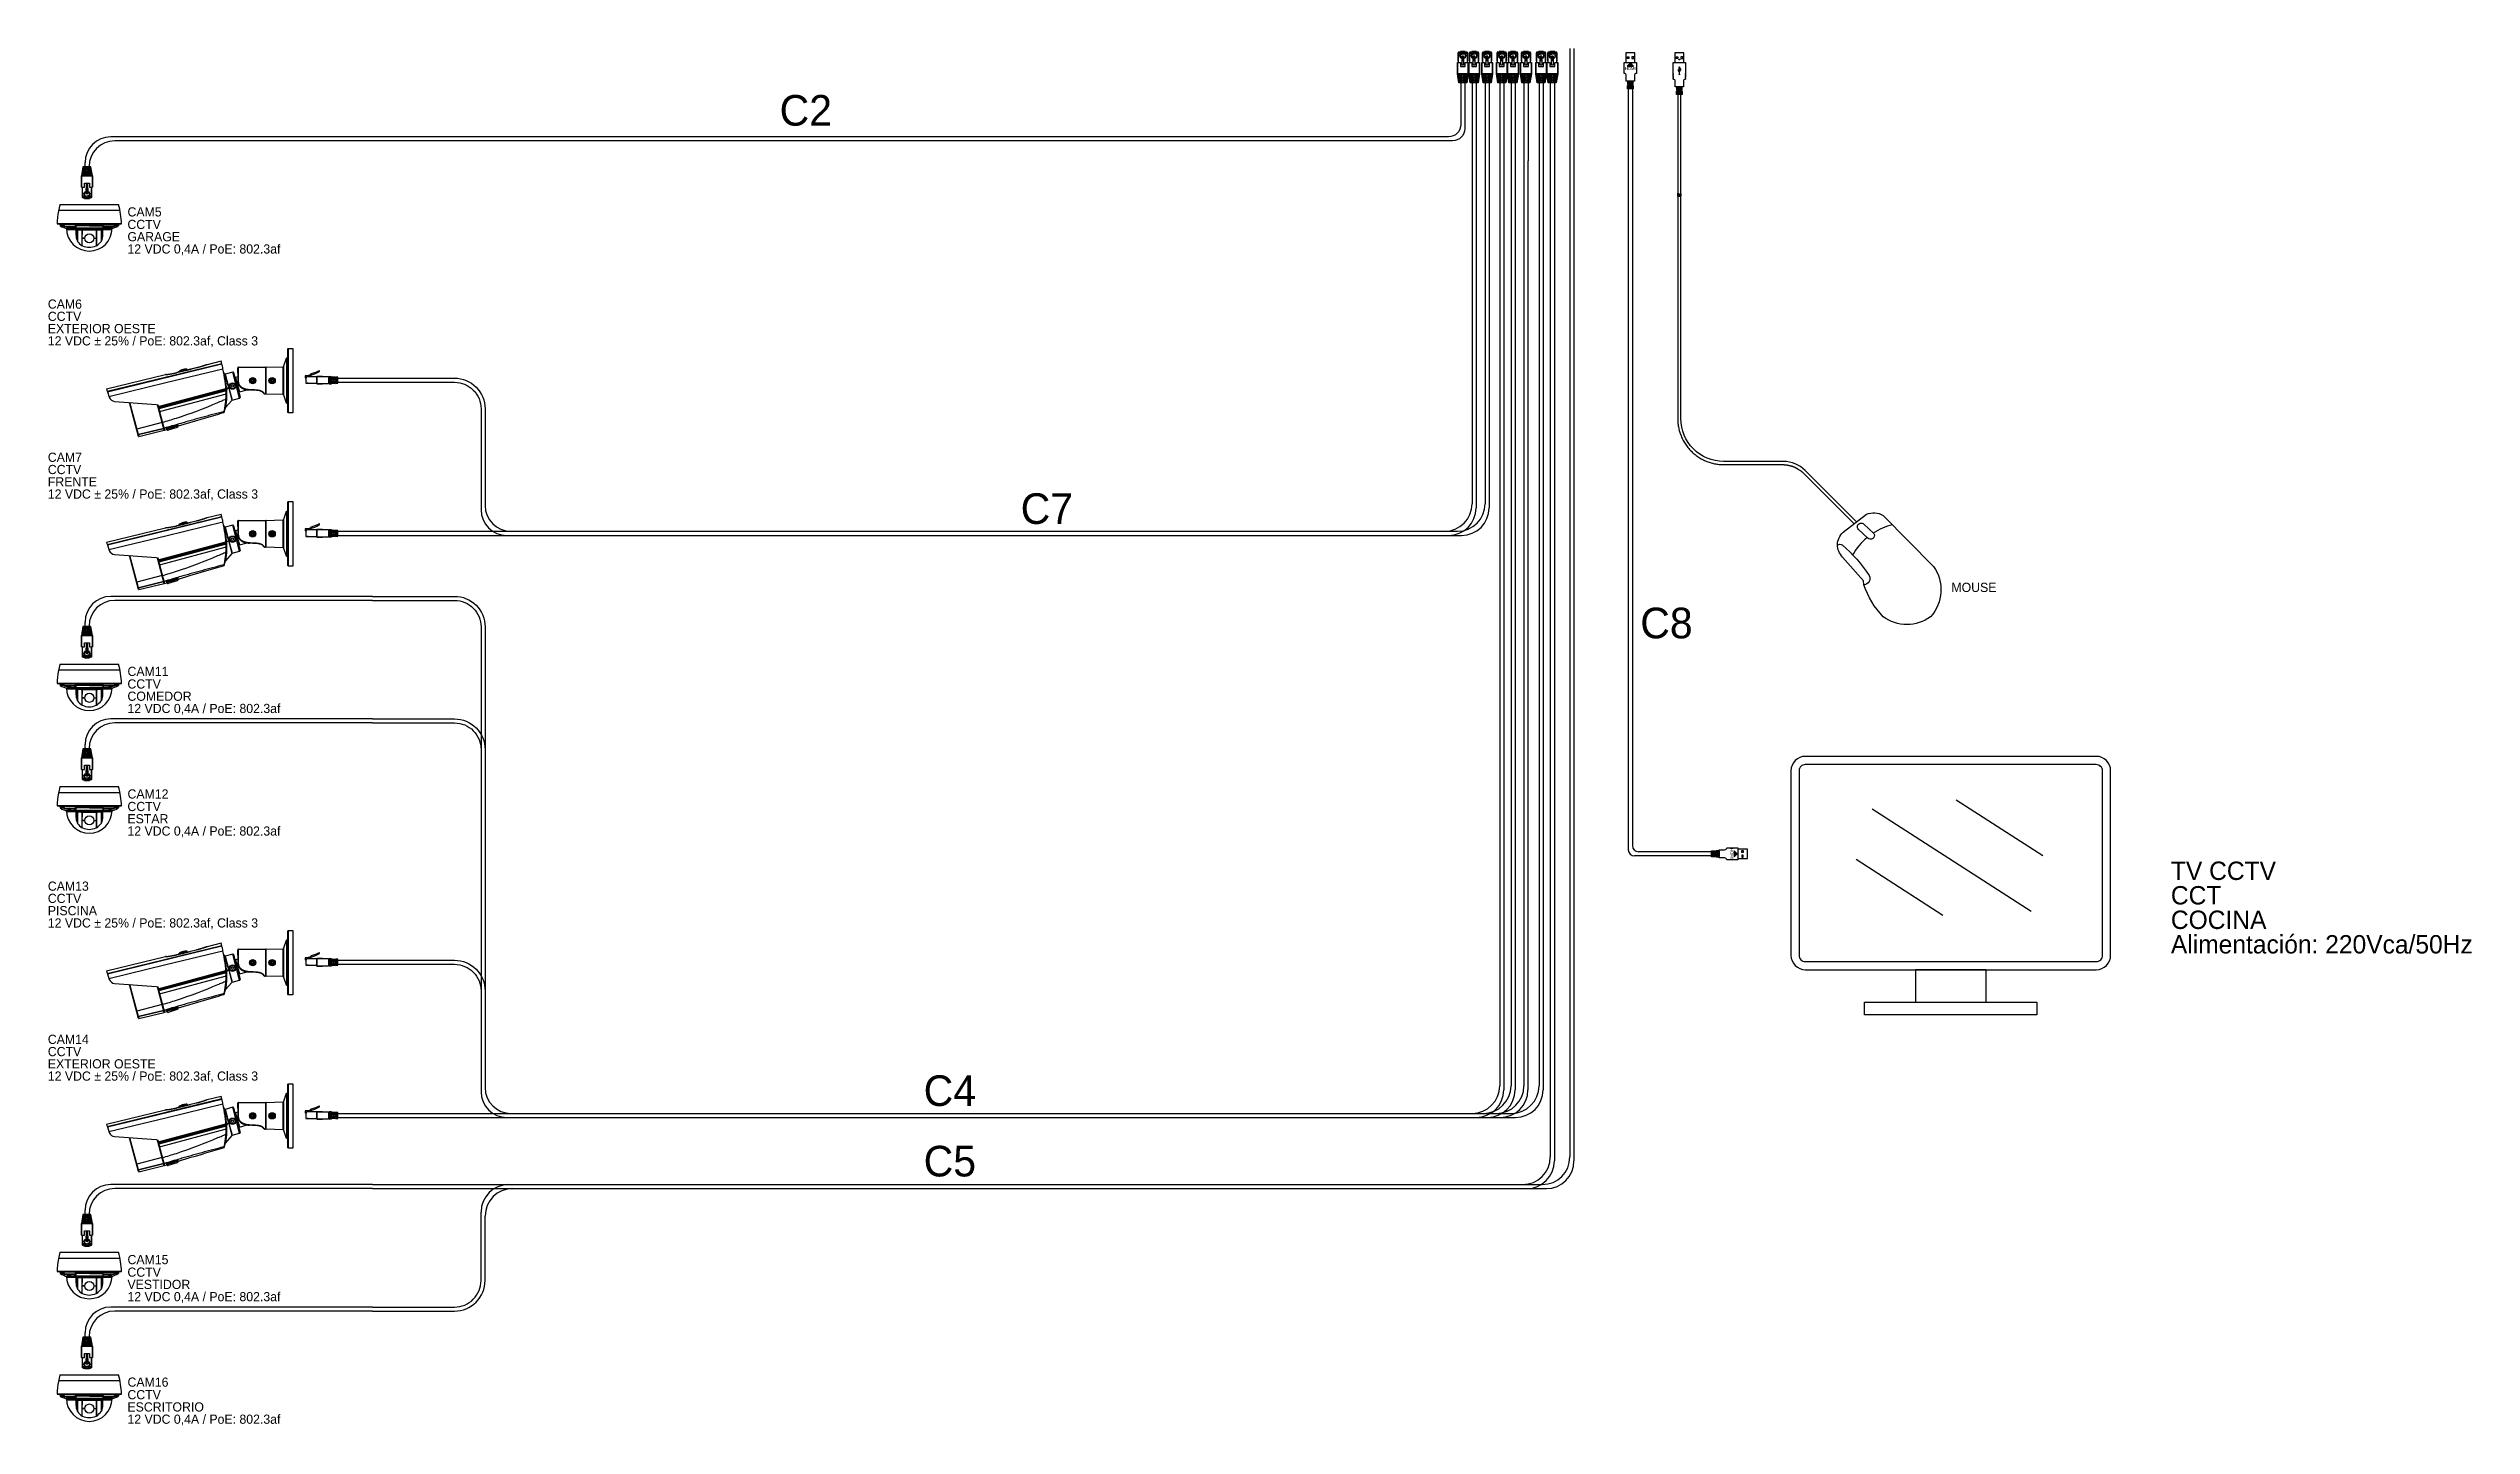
# Model space of a CAD drawing. Header units: millimetres. Extents: x 1086 to 16404, y 1320 to 9021.
# Drawn here: x 1572 to 5528, y 1320 to 3568 of the extents above; entities that cross this region are included whole.
import ezdxf
from ezdxf.enums import TextEntityAlignment as Align

# ---------------------------------------------------------------- set-up
doc = ezdxf.new("R2010")
doc.units = ezdxf.units.MM
doc.header["$LTSCALE"] = 8
doc.layers.add('STS_Señales Débiles', color=7, linetype='Continuous', true_color=0x265482)

msp = doc.modelspace()

# ---------------------------------------------------------------- texts
at = {"layer": 'STS_Señales Débiles', "char_height": 50, "width": 410.004, "attachment_point": 1}
for s, insert in [('C2', (2765.8, 3492)), ('C7', (3159.4, 2842)), ('C8', (4171, 2655.3)), ('C4', (3001, 1892)), ('C5', (3001, 1777))]:
    msp.add_mtext(s, dxfattribs=dict(at, insert=insert))

# ---------------------------------------------------------------- blocks, each defined once
blk = doc.blocks.new('PANTALLA')
for p, q in [((271.8, 168.7), (12.3, 335.7)), ((291, 259.1), (149.3, 350.3)), ((127.7, 162.2), (-14, 253.3))]:
    blk.add_line(p, q)
for points in [[(378.2, 421.7), (-96.9, 421.7, 0.414214), (-120.3, 398.3), (-120.3, 96.9, 0.414214), (-96.9, 73.5), (378.2, 73.5, 0.414214), (401.6, 96.9), (401.6, 398.3, 0.414214)], [(378.2, 408.3), (-96.9, 408.3, 0.414214), (-106.9, 398.3), (-106.9, 96.9, 0.414214), (-96.9, 86.8), (378.2, 86.8, 0.414214), (388.3, 96.9), (388.3, 398.3, 0.414214)]]:
    blk.add_lwpolyline(points, format="xyb", close=True)
for points in [[(198.2, 73.5), (83.1, 73.5), (83.1, 20.3), (198.2, 20.3)], [(281.3, 0), (0, 0), (0, 20.3), (281.3, 20.3)]]:
    blk.add_lwpolyline(points, close=True)
for tag, p in [('IDENTIFICACION', (500, 300)), ('MARCA', (500, 260)), ('MODELO', (500, 220)), ('PANTALLA', (500, 180)), ('CONECTIVIDAD', (500, 140)), ('ALIMENTACION', (500, 100))]:
    blk.add_attdef(tag, p, '', height=30)
blk = doc.blocks.new('MOUSE')
for p, q in [((7.3, -23.1), (7.3, -23.1)), ((2.8, -57.3), (12.2, -57.3)), ((2.8, -59.1), (12.2, -59.1)), ((2.8, -64.4), (12.2, -64.4)), ((2.8, -66.2), (12.2, -66.2)), ((2.9, -55.5), (12, -55.5)), ((4.6, -62.7), (4.6, -60.9)), ((4.8, -68), (4.8, -230.5)), ((10.4, -62.7), (10.4, -60.9))]:
    blk.add_line(p, q)
for points in [[(15, -15.6), (15, 0), (0, 0), (0, -15.6)], [(2.8, -55.5), (2.8, -60.9), (12.2, -60.9), (12.2, -55.5)]]:
    blk.add_lwpolyline(points)
for points in [[(14, -55.5), (0.9, -55.5), (0.9, -46.5, 0.414214), (-2.6, -43.1), (-2.6, -42.4), (-2, -42.4), (-2, -41.6), (-2.6, -41.6), (-2.6, -40.8), (-2, -40.8), (-2, -40), (-2.6, -40), (-2.6, -39.2), (-2, -39.2), (-2, -38.5), (-2.6, -38.5), (-2.6, -37.7), (-2, -37.7), (-2, -36.9), (-2.6, -36.9), (-2.6, -36.1), (-2, -36.1), (-2, -35.3), (-2.6, -35.3), (-2.6, -34.5), (-2, -34.5), (-2, -33.7), (-2.6, -33.7), (-2.6, -15.6), (17.5, -15.6), (17.5, -33.7), (17, -33.7), (17, -34.5), (17.5, -34.5)], [(5.6, -28.3, 0.230343), (7.3, -31.2), (7.3, -34.6)], [(5.8, -28.3, 0.233126), (7.3, -31), (7.3, -23.9)], [(7.6, -23.9), (7.6, -30.1, 0.323817), (9.5, -27.2)], [(7.6, -34.6), (7.6, -30.4, 0.310115), (9.7, -27.2)], [(17.5, -34.5), (17.5, -35.3), (17, -35.3), (17, -36.1), (17.5, -36.1), (17.5, -36.9), (17, -36.9), (17, -37.7), (17.5, -37.7), (17.5, -38.5), (17, -38.5), (17, -39.2), (17.5, -39.2), (17.5, -40), (17, -40), (17, -40.8), (17.5, -40.8), (17.5, -41.6), (17, -41.6), (17, -42.4), (17.5, -42.4), (17.5, -43.1, 0.414214), (14, -46.5), (14, -55.5)], [(296.6, -765.7), (212.8, -681.7, 0.199211), (177.4, -667), (79.8, -667, -0.414214), (9.9, -597.1), (9.9, -233.9)], [(340.1, -754.9), (422.6, -838.2, -0.349299), (417.6, -920.4, -0.330979), (340.3, -920.4, -0.111581), (308.8, -868.4), (308.2, -861.7), (273.9, -822.9, -0.426659), (274.7, -782.6), (313.2, -752.9, -0.22266), (340.1, -754.9)], [(314, -791.2, 0.090077), (290.4, -819.4)], [(355.3, -770.3, 0.08336), (324, -783.8, 0.08336)], [(265.7, -803.2, -0.255005), (273.5, -803.2, -0.066818), (317.4, -853.1, -0.557518), (308.8, -868.4)]]:
    blk.add_lwpolyline(points, format="xyb")
for points in [[(2.1, -9.2), (2.1, -6.7), (5.2, -6.7), (5.2, -9.2)], [(8.1, -23.9), (7.5, -22.8), (6.9, -23.9)], [(9.1, -26.2), (9.1, -27.2), (10.1, -27.2), (10.1, -26.2)], [(12.9, -9.2), (12.9, -6.7), (9.7, -6.7), (9.7, -9.2)], [(2.8, -68), (2.8, -62.7), (12.2, -62.7), (12.2, -68)]]:
    blk.add_lwpolyline(points, close=True)
blk.add_lwpolyline([(308.7, -769.4), (325.1, -784.7, -0.868512), (315.1, -792.2), (299.9, -777.8, -1.012062)], format="xyb", close=True)
for centre, radius in [((5.7, -28), 0.394), ((7.5, -35.2), 0.591)]:
    blk.add_circle(centre, radius)
for centre, major_axis, ratio in [((7.5, -11.1), (0.916, 0), 0.54117), ((6.1, -230.5), (-1.27, 0), 0.627785), ((8.6, -233.9), (1.27, 0), 0.627785)]:
    blk.add_ellipse(centre, major_axis=major_axis, ratio=ratio)
for points, weights, knots in [([(7.4, -230.5), (7.4, -231.3), (8.6, -231.3), (9.9, -231.3), (9.9, -230.5), (9.9, -149.2), (9.9, -68)], [1, 0.707106781187, 1, 0.707106781187, 1, 1, 1], [0, 0, 0, 1.570796, 1.570796, 3.141593, 3.141593, 4.141593, 4.141593, 4.141593]), ([(7.4, -233.9), (7.4, -233.1), (6.1, -233.1), (4.8, -233.1), (4.8, -233.9), (4.8, -415.5), (4.8, -597.1), (4.8, -672.1), (79.8, -672.1), (127.7, -672.1), (175.5, -672.1), (196.2, -672.1), (210.9, -686.8), (251.8, -727.8), (292.7, -768.8)], [1, 0.707106781187, 1, 0.707106781187, 1, 1, 1, 0.707106781187, 1, 1, 1, 0.923659321652, 1, 1, 1], [0, 0, 0, 1.570796, 1.570796, 3.141593, 3.141593, 4.141593, 4.141593, 5.712389, 5.712389, 6.712389, 6.712389, 7.498937, 7.498937, 8.498937, 8.498937, 8.498937])]:
    blk.add_rational_spline(points, weights, degree=2, knots=knots)
blk.add_text('MOUSE', height=15).set_placement((488.4, -872.5), align=Align.MIDDLE_CENTER)
blk = doc.blocks.new('HDMI')
h = blk.add_hatch(color=256)
h.dxf.hatch_style = 1
h.paths.add_polyline_path([(12.5, -21.6), (7.5, -16.6), (2.5, -21.6)])
for p, q in [((15, 0), (0, 0)), ((0, 0), (0, -15.6)), ((15, -15.6), (15, 0)), ((-2.6, -33.7), (-2.6, -15.6)), ((-2.6, -15.6), (17.5, -15.6)), ((0.9, -46.2), (0.9, -37.2)), ((2.1, -9.2), (2.1, -6.7)), ((2.1, -6.7), (5.2, -6.7)), ((5.2, -9.2), (2.1, -9.2)), ((7.5, -16.6), (2.5, -21.6)), ((2.5, -21.6), (12.5, -21.6)), ((5.2, -6.7), (5.2, -9.2)), ((7.5, -16.6), (12.5, -21.6)), ((12.9, -6.7), (9.7, -6.7)), ((9.7, -6.7), (9.7, -9.2)), ((9.7, -9.2), (12.9, -9.2)), ((12.9, -9.2), (12.9, -6.7)), ((14, -37.2), (14, -46.2)), ((17.5, -15.6), (17.5, -33.7)), ((14, -46.2), (0.9, -46.2)), ((2.8, -46.2), (2.8, -51.6)), ((2.8, -48), (12.2, -48)), ((2.8, -49.8), (12.2, -49.8)), ((2.8, -51.6), (12.2, -51.6)), ((2.8, -58.7), (2.8, -53.3)), ((2.8, -53.3), (12.2, -53.3)), ((2.8, -55.1), (12.2, -55.1)), ((2.8, -56.9), (12.2, -56.9)), ((12.2, -58.7), (2.8, -58.7)), ((2.9, -46.2), (12, -46.2)), ((4.1, -53.3), (4.1, -51.6)), ((4.1, -58.7), (4.1, -78.7)), ((10.7, -53.3), (10.7, -51.6)), ((10.7, -58.7), (10.7, -78.7)), ((12.2, -51.6), (12.2, -46.2)), ((12.2, -53.3), (12.2, -58.7))]:
    blk.add_line(p, q)
for centre, start, end in [((-2.6, -37.2), 0, 90), ((17.5, -37.2), 90, 180)]:
    blk.add_arc(centre, 3.49, start, end)
blk.add_text('HDMI', height=5).set_placement((-1.6, -27.9))
blk = doc.blocks.new('BULLET')
for p, q in [((-10.1, 89.4), (-10.1, 15.8)), ((-9.7, 89.7), (-9.7, 15.4)), ((-8.5, 15.4), (-8.5, 89.7)), ((-7, 0), (-7, 105.1)), ((-14.6, 28.6), (-14.6, 76.6))]:
    blk.add_line(p, q)
for points in [[(-115.9, 80.2), (-302.9, 34.6)], [(-302.8, 34.4), (-115.9, 80)], [(-219.7, 10.1), (-109.3, 39.6)], [(-206.3, 62.5), (-206.5, 62.5), (-206.7, 62.5), (-207.4, 62.4), (-207.4, 62.4), (-207.5, 62.4), (-207.4, 62.4), (-207.3, 62.4)], [(-206.8, 62.5), (-206.6, 62.5), (-206.4, 62.6)], [(-206.2, 62.6), (-206, 62.6), (-205.8, 62.6), (-205.6, 62.6), (-205.5, 62.7), (-205.3, 62.7), (-205.1, 62.7), (-204.9, 62.7), (-204.7, 62.7), (-204.5, 62.8), (-204.3, 62.8), (-204, 62.8), (-203.8, 62.9), (-203.5, 62.9), (-203.3, 63), (-203, 63), (-202.7, 63), (-202.4, 63.1), (-202.1, 63.2), (-201.7, 63.2), (-201.4, 63.2), (-201.1, 63.3), (-200.7, 63.3), (-200.3, 63.4), (-199.9, 63.5), (-199.5, 63.5), (-199.1, 63.6), (-198.7, 63.7), (-198.2, 63.7), (-197.8, 63.8), (-197.4, 63.9), (-196.9, 64), (-196.4, 64.1), (-195.9, 64.2), (-195.4, 64.3), (-194.9, 64.4), (-194.4, 64.5), (-193.9, 64.6), (-193.3, 64.7), (-192.8, 64.8), (-192.2, 64.9), (-191.7, 65.1), (-191.1, 65.2), (-190.6, 65.3), (-190, 65.4), (-189.4, 65.6), (-189.2, 65.6), (-189.4, 65.6), (-189.8, 65.5)], [(-140, 78.6), (-140.1, 78.6), (-140.1, 78.6), (-140.1, 78.6), (-140.3, 78.6), (-140.6, 78.5), (-141.1, 78.3), (-141.7, 78.1), (-142.2, 77.9), (-142.8, 77.6), (-143.3, 77.5), (-143.9, 77.3), (-144.4, 77.1), (-145, 76.9), (-145.5, 76.7), (-146.1, 76.5), (-146.6, 76.4), (-147.2, 76.2), (-147.7, 76), (-148.3, 75.8), (-148.9, 75.6), (-149.4, 75.4), (-150, 75.3), (-150.5, 75.1), (-151.1, 74.9), (-151.7, 74.8), (-152.3, 74.6), (-152.8, 74.5), (-153.4, 74.3), (-153.9, 74.1), (-154.5, 74), (-155.1, 73.8), (-155.7, 73.7), (-156.2, 73.6), (-156.8, 73.4), (-157.4, 73.3), (-157.9, 73.2), (-173.6, 69.4), (-189.2, 65.6), (-178, 68.3), (-167.2, 70.9)], [(-185, 66.6), (-185.4, 68), (-172.5, 71.5), (-172, 69.8)], [(-111.2, 57.2), (-111.3, 57.3), (-111.3, 57.3), (-111.4, 58), (-111.5, 58.9), (-111.7, 59.8), (-111.9, 60.8)], [(-109.9, 8.6), (-109.8, 8.8), (-109.8, 9.1), (-109.6, 9.5), (-109.5, 9.9), (-109.4, 10.4), (-109.3, 10.9), (-109.3, 11.3), (-109.2, 11.8), (-109.1, 12.2), (-109, 12.7), (-108.9, 13.1), (-108.9, 13.6), (-108.8, 14.1), (-108.7, 14.5), (-108.6, 15), (-108.6, 15.4), (-108.5, 15.9), (-108.5, 16.4), (-108.4, 16.8), (-108.3, 17.3), (-108.3, 17.8), (-108.3, 18.2), (-108.2, 18.7), (-108.2, 19.2), (-108.1, 19.6), (-108.1, 20.1), (-108, 20.5), (-108, 21), (-108, 21.5), (-107.9, 21.9), (-107.9, 22.4), (-107.9, 22.9), (-107.8, 23.3), (-107.8, 23.8), (-107.8, 24.2), (-107.8, 24.7), (-107.8, 25.2), (-107.8, 25.7), (-107.8, 26.1), (-107.8, 26.6), (-107.8, 27), (-107.8, 27.5), (-107.8, 28), (-107.7, 28.4), (-107.7, 28.9), (-107.7, 29.4), (-107.7, 29.9), (-107.8, 30.3), (-107.8, 30.8), (-107.8, 31.3), (-107.8, 31.7), (-107.8, 32.2), (-107.8, 32.6), (-107.8, 33.1), (-107.9, 33.6), (-107.9, 34.1), (-107.9, 34.5), (-107.9, 35), (-107.9, 35.4), (-108, 35.9), (-108, 36.4), (-108, 36.8), (-108, 37.3), (-108.1, 37.8), (-108.1, 38.2), (-108.1, 38.6), (-108.2, 39.1), (-108.2, 39.5), (-108.3, 39.9), (-108.3, 40.3), (-108.3, 40.7), (-108.3, 41.1), (-108.4, 41.5), (-108.4, 41.9), (-108.5, 42.3), (-108.5, 42.7), (-108.5, 43.2), (-108.6, 43.5), (-108.6, 44), (-108.7, 44.8), (-108.8, 45.6), (-108.9, 46.4), (-109, 47.3), (-109.1, 48.1), (-109.2, 48.5), (-109.2, 48.9), (-109.3, 49.7), (-109.5, 50.5), (-109.6, 51.3), (-109.7, 52.1), (-109.8, 53), (-109.9, 53.7), (-110.1, 54.6), (-110.2, 55.4), (-110.3, 56.2), (-110.5, 57), (-110.6, 57.8), (-110.9, 59.4), (-111, 60.3), (-111.2, 61.1), (-111.3, 61.9), (-111.5, 62.7), (-111.8, 64.3), (-110.8, 63.3), (-110.7, 62.9), (-108.8, 55.3), (-108.7, 55.1), (-107.8, 51.7), (-107, 48.4), (-106.1, 45.1), (-105.2, 41.8), (-108.1, 38.2), (-108.3, 38.2), (-108.5, 38.2), (-108.6, 38.2), (-108.7, 38.2), (-108.8, 38.2), (-108.9, 38.3), (-108.9, 38.3), (-109, 38.3), (-109, 38.3), (-109, 38.3), (-109, 38.3)], [(-109.2, 40.4), (-109.1, 39.6), (-109.2, 40), (-109.2, 40.9), (-109.3, 41.7), (-109.4, 42.4), (-109.4, 43.2), (-109.5, 44), (-109.5, 44.3), (-109.6, 45.1), (-109.7, 46), (-109.8, 46.9), (-109.9, 47.8), (-110, 48.1), (-110.1, 49.1), (-110.2, 50.1), (-110.3, 51.1), (-110.5, 52.1), (-110.5, 52.2), (-110.5, 52.2), (-110.6, 53.1), (-110.7, 54), (-110.9, 54.8), (-111, 55.7), (-110.9, 54.9), (-110.8, 54.1), (-110.6, 53.3), (-110.6, 53.3), (-110.6, 53), (-110.5, 52), (-110.3, 51.1), (-110.2, 50.1), (-110.1, 49.2), (-110, 48.8), (-109.9, 47.8), (-109.8, 46.9), (-109.7, 45.9), (-109.6, 44.9), (-109.6, 44.7), (-109.5, 43.8), (-109.4, 42.9), (-109.3, 42), (-109.2, 41.1), (-109.2, 40.3), (-109.1, 40.1), (-109.1, 39.6), (-109.1, 39.2), (-109.1, 39.6), (-109.1, 39.2), (-109.1, 39.6), (-109.1, 39.9), (-109.2, 40)], [(-109.1, 57.3), (-108.8, 57.4)], [(-96.9, 65.8), (-96.9, 65.8), (-96.9, 65.9), (-96.9, 66), (-97, 66), (-97, 66.1), (-97.1, 66.1), (-97.1, 66.2), (-97.1, 66.2), (-97.2, 66.2), (-97.3, 66.3), (-97.3, 66.3), (-97.3, 66.4), (-97.4, 66.4), (-97.5, 66.4), (-97.5, 66.5), (-97.6, 66.5), (-97.6, 66.5), (-97.7, 66.5), (-97.7, 66.5), (-97.8, 66.5), (-97.9, 66.5), (-97.9, 66.5), (-98, 66.5), (-98, 66.5), (-98.1, 66.5)], [(-94.7, 58.2), (-94.7, 58.1), (-94.7, 58.1), (-94.6, 58), (-94.6, 57.9), (-94.6, 57.9), (-94.5, 57.8), (-94.5, 57.8), (-94.4, 57.8), (-94.4, 57.7), (-94.4, 57.7), (-94.3, 57.6), (-94.3, 57.6), (-94.2, 57.6), (-94.2, 57.5), (-94.1, 57.5), (-94, 57.5), (-94, 57.5), (-93.9, 57.5), (-93.8, 57.4), (-93.8, 57.5), (-93.7, 57.4), (-93.7, 57.4), (-93.6, 57.5), (-93.5, 57.5), (-93.5, 57.5)], [(-89.6, 58.5), (-93.5, 57.5), (-90.4, 45.9), (-87.3, 34.3), (-74.3, 37.7)], [(-89.6, 64.9), (-89.6, 73.5), (-89.6, 64.9), (-89.6, 52.6), (-89.6, 52.4), (-89.6, 52.1), (-89.6, 51.9), (-89.6, 51.6), (-89.6, 51.4), (-89.6, 51.2), (-89.6, 51), (-89.6, 50.7), (-89.5, 50.5), (-89.5, 50.3), (-89.5, 50.1), (-89.4, 49.9), (-89.4, 49.7), (-89.3, 49.5), (-89.3, 49.3), (-89.3, 49), (-89.2, 48.8), (-89.2, 48.6), (-89.1, 48.5), (-89.1, 48.2), (-89.1, 48), (-89, 47.9), (-88.9, 47.7), (-88.8, 47.4), (-88.8, 47.3), (-88.7, 47.1), (-88.7, 46.9), (-88.6, 46.7), (-88.5, 46.6), (-88.4, 46.4), (-88.4, 46.2), (-88.3, 46), (-88.2, 45.9), (-88.1, 45.7), (-88, 45.5), (-87.9, 45.4), (-87.8, 45.2), (-87.8, 45), (-87.6, 44.8), (-87.5, 44.7), (-87.5, 44.6), (-87.3, 44.4), (-87.3, 44.3), (-87.1, 44.1), (-87, 43.9), (-86.9, 43.8), (-86.8, 43.6), (-86.7, 43.5), (-86.5, 43.4), (-86.4, 43.2), (-86.3, 43.1), (-86.2, 43), (-86, 42.8), (-85.9, 42.7), (-85.8, 42.5), (-85.6, 42.4), (-85.5, 42.3), (-85.4, 42.2), (-85.2, 42), (-85.1, 41.9), (-84.9, 41.8), (-84.8, 41.7), (-84.6, 41.6), (-84.5, 41.4), (-84.3, 41.3), (-84.2, 41.2), (-84, 41.1), (-83.8, 41), (-83.7, 40.9), (-83.5, 40.8), (-83.4, 40.7), (-83.2, 40.6), (-83, 40.5), (-82.8, 40.4), (-82.7, 40.3), (-82.5, 40.2), (-82.3, 40.1), (-82.1, 40), (-81.9, 39.9), (-81.7, 39.9), (-81.6, 39.8), (-81.4, 39.7), (-81.2, 39.6), (-81, 39.5), (-80.8, 39.4), (-80.6, 39.4), (-80.4, 39.3), (-80.2, 39.2), (-80, 39.1), (-79.8, 39.1), (-79.6, 39), (-79.4, 38.9), (-79.2, 38.8), (-79, 38.8), (-78.8, 38.7), (-78.5, 38.6), (-78.3, 38.6), (-78.1, 38.5), (-77.9, 38.5), (-77.6, 38.4), (-77.4, 38.3), (-77.2, 38.3), (-77, 38.2), (-76.8, 38.2), (-76.5, 38.1), (-76.3, 38.1), (-76.1, 38), (-75.8, 38), (-75.6, 37.9), (-75.3, 37.9), (-75.1, 37.8), (-74.9, 37.8), (-74.6, 37.8), (-74.4, 37.8), (-74.1, 37.7), (-73.9, 37.7), (-73.6, 37.6), (-73.4, 37.6), (-73.1, 37.6), (-72.9, 37.5), (-72.6, 37.5), (-72.4, 37.5), (-72.1, 37.5), (-71.9, 37.4), (-71.6, 37.4), (-71.3, 37.4), (-71.1, 37.4), (-70.8, 37.3), (-70.8, 37.4), (-70.8, 37.4), (-70.7, 37.5), (-70.7, 37.5), (-70.7, 37.6), (-70.7, 37.7), (-71.1, 37.7), (-71.5, 37.8), (-72, 37.8), (-72.4, 37.8), (-72.8, 37.9), (-73, 37.9), (-73.2, 37.9), (-73.4, 37.9), (-73.6, 38), (-73.8, 38), (-74, 38), (-74.2, 38), (-74.4, 38.1), (-74.6, 38.1), (-74.8, 38.2), (-75, 38.2), (-75.2, 38.2), (-75.4, 38.3), (-75.6, 38.3), (-75.8, 38.3), (-76, 38.4), (-76.2, 38.4), (-76.4, 38.5), (-76.6, 38.5), (-76.8, 38.6), (-77, 38.6), (-77.2, 38.7), (-77.4, 38.7), (-77.6, 38.8), (-77.8, 38.8), (-78, 38.9), (-78.2, 39), (-78.4, 39), (-78.6, 39.1), (-78.8, 39.1), (-78.9, 39.2), (-79.1, 39.3), (-79.4, 39.4), (-79.5, 39.4), (-79.7, 39.5), (-79.9, 39.6), (-80.1, 39.6), (-80.3, 39.7), (-80.5, 39.8), (-80.7, 39.9), (-80.9, 39.9), (-81, 40), (-81.2, 40.2), (-81.4, 40.2), (-81.6, 40.3), (-81.8, 40.4), (-81.9, 40.5), (-82.1, 40.6), (-82.3, 40.7), (-82.5, 40.8), (-82.7, 40.9), (-82.8, 41), (-83, 41.2), (-83.2, 41.2), (-83.3, 41.4), (-83.5, 41.5), (-83.7, 41.6), (-83.8, 41.7), (-84, 41.9), (-84.2, 42), (-84.3, 42.1), (-84.5, 42.2), (-84.6, 42.4), (-84.8, 42.5), (-84.9, 42.7), (-85.1, 42.8), (-85.2, 43), (-85.4, 43.1), (-85.5, 43.3), (-85.6, 43.4), (-85.8, 43.6), (-85.9, 43.8), (-86, 43.9), (-86.1, 44), (-86.3, 44.2), (-86.4, 44.4), (-86.5, 44.6), (-86.6, 44.7), (-86.7, 44.9), (-86.8, 45.1), (-86.9, 45.3), (-87, 45.4), (-87.1, 45.6), (-87.2, 45.8), (-87.3, 46), (-87.4, 46.2), (-87.5, 46.4), (-87.5, 46.6), (-87.6, 46.7), (-87.7, 46.9), (-87.8, 47.1), (-87.8, 47.3), (-87.9, 47.5), (-88, 47.7), (-88, 47.9), (-88.1, 48.1), (-88.1, 48.3), (-88.2, 48.5), (-88.2, 48.7), (-88.3, 48.9), (-88.3, 49.1), (-88.3, 49.3), (-88.4, 49.5), (-88.4, 49.7), (-88.4, 49.9), (-88.5, 50.1), (-88.5, 50.3), (-88.5, 50.5), (-88.6, 50.7), (-88.6, 50.9), (-88.6, 51.1), (-88.6, 51.3), (-88.6, 51.6), (-88.6, 51.8), (-88.6, 52), (-88.6, 52.2), (-88.6, 52.4), (-88.6, 52.6), (-88.6, 53), (-88.6, 74.5), (-44.3, 74.5)], [(-89.6, 53), (-89.6, 53), (-89.6, 53), (-89.6, 53), (-89.5, 53), (-89.4, 53), (-89.1, 53), (-88.9, 53), (-88.6, 53)], [(-44, 74.2), (-44, 74.2), (-44, 74.3), (-44, 74.3), (-44, 74.3), (-44, 74.4), (-44.1, 74.4), (-44.1, 74.4), (-44.1, 74.4), (-44.2, 74.5), (-44.2, 74.5), (-44.3, 74.5), (-44.3, 74.5), (-44.3, 52.6), (-44.3, 30.7), (-46.1, 30.7), (-46.2, 30.7), (-46.3, 30.7), (-46.3, 30.7), (-46.4, 30.7), (-46.4, 30.7), (-46.5, 30.8), (-46.6, 30.8), (-46.6, 30.8), (-46.6, 30.8), (-46.7, 30.8), (-46.8, 30.9), (-46.8, 30.9), (-46.8, 31), (-46.9, 31), (-46.9, 31), (-47, 31.1), (-46.9, 31), (-46.9, 31), (-46.8, 31), (-46.8, 30.9), (-46.8, 30.9), (-46.7, 30.8), (-46.6, 30.8), (-46.6, 30.8), (-46.6, 30.8), (-46.5, 30.8), (-46.4, 30.7), (-46.4, 30.7), (-46.3, 30.7), (-46.3, 30.7), (-46.2, 30.7), (-46.1, 30.7), (-46.2, 30.7), (-46.2, 30.8), (-46.3, 30.9), (-46.3, 31), (-46.3, 31), (-46.4, 31.1), (-46.5, 31.2), (-46.5, 31.3), (-46.6, 31.4), (-46.6, 31.5), (-46.7, 31.5), (-46.8, 31.7), (-46.8, 31.8), (-46.9, 31.8), (-46.9, 31.9), (-47, 32), (-47.1, 32.1), (-47.1, 32.2), (-47.2, 32.2), (-47.3, 32.3), (-47.3, 32.4), (-47.4, 32.5), (-47.5, 32.6), (-47.5, 32.6), (-47.6, 32.7), (-47.7, 32.8), (-47.8, 32.8), (-47.8, 32.9), (-47.9, 33), (-48, 33.1), (-48.1, 33.1), (-48.1, 33.2), (-48.2, 33.3), (-48.3, 33.4), (-48.3, 33.4), (-48.4, 33.5), (-48.5, 33.6), (-48.6, 33.6), (-48.7, 33.7), (-48.8, 33.8), (-48.8, 33.8), (-48.9, 33.9), (-49, 33.9), (-49.1, 34), (-49.2, 34.1), (-49.3, 34.2), (-49.4, 34.2), (-49.5, 34.3), (-49.7, 34.4), (-49.9, 34.5), (-50.1, 34.6), (-50.3, 34.7), (-50.4, 34.8), (-50.6, 34.9), (-50.8, 35), (-51, 35.1), (-51.2, 35.2), (-51.4, 35.3), (-51.6, 35.4), (-51.8, 35.4), (-51.9, 35.5), (-52.2, 35.6), (-52.4, 35.7), (-52.5, 35.7), (-52.7, 35.8), (-52.9, 35.9), (-53.2, 36), (-53.3, 36), (-53.5, 36.1), (-53.7, 36.1), (-53.9, 36.2), (-54.2, 36.2), (-54.3, 36.3), (-54.5, 36.3), (-54.7, 36.4), (-55, 36.4), (-55.2, 36.5), (-55.4, 36.5), (-55.6, 36.5), (-55.8, 36.6), (-56, 36.6), (-56.2, 36.7), (-56.4, 36.7), (-56.6, 36.7), (-56.8, 36.8), (-57, 36.8), (-57.2, 36.8), (-57.4, 36.8), (-57.6, 36.9), (-57.8, 36.9), (-58, 36.9), (-58.3, 37), (-58.7, 37), (-59.1, 37), (-59.5, 37.1), (-59.9, 37.1), (-60.3, 37.1), (-60.7, 37.2), (-61.1, 37.2), (-61.6, 37.2), (-62, 37.3), (-62.4, 37.3), (-62.8, 37.3), (-63.2, 37.3), (-63.6, 37.3), (-64.1, 37.3), (-64.9, 37.4), (-65.7, 37.4), (-66.6, 37.4), (-67, 37.5), (-67.4, 37.5), (-67.8, 37.5), (-68.2, 37.5), (-68.7, 37.5), (-69.1, 37.5), (-69.5, 37.6), (-69.9, 37.6), (-70.3, 37.6), (-70.7, 37.7)], [(-43.9, 71.3), (-43.9, 71.2), (-43.9, 71.2), (-43.9, 71.1), (-43.9, 71.1), (-43.9, 71.1), (-43.9, 71), (-43.8, 71), (-43.8, 71)], [(-43.5, 74.5), (-43.5, 74.5), (-43.6, 74.5), (-43.6, 74.5), (-43.6, 74.5), (-43.7, 74.5), (-43.7, 74.4), (-43.8, 74.4), (-43.8, 74.3), (-43.8, 74.3), (-43.8, 74.3), (-43.8, 74.2)], [(-43.8, 71.8), (-43.8, 74.2), (-43.8, 71.8), (-43.8, 33.4), (-43.8, 31), (-43.8, 33.4)], [(-16.5, 75.2), (-16.5, 29.9)], [(-251.8, -38.4), (-251.8, -38.4), (-251.7, -38.5), (-251.7, -38.5), (-251.7, -38.5), (-251.7, -38.5), (-251.6, -38.5), (-251.6, -38.6), (-251.6, -38.6), (-251.5, -38.6), (-251.5, -38.6), (-251.5, -38.6), (-251.4, -38.6), (-251.5, -38.6), (-251.5, -38.6), (-251.5, -38.6), (-251.6, -38.6), (-251.6, -38.6), (-251.7, -38.5), (-251.7, -38.5), (-251.7, -38.5), (-251.7, -38.5), (-251.8, -38.4), (-251.8, -38.4), (-266.6, 16.9)], [(-252.6, -35.3), (-252.6, -35.3), (-252.5, -35.3), (-252.5, -35.4), (-252.5, -35.4), (-252.5, -35.4), (-252.4, -35.4), (-252.4, -35.5), (-252.4, -35.5), (-252.3, -35.5), (-252.3, -35.5), (-252.2, -35.5), (-252.1, -36), (-252.2, -35.5), (-266.3, 16.9)], [(-252.1, -36), (-251.4, -38.6), (-209.9, -28.5), (-221, 13)], [(-219.6, 9.6), (-109.2, 39.2)], [(-109, 35.8), (-163.8, 21.1), (-218.7, 6.4), (-219.2, 8.2), (-109.1, 37.7)], [(-109, 36.3), (-163.9, 21.6), (-218.9, 6.9)], [(-218.7, 6.4), (-218.1, 3.9), (-209.4, -28.3), (-205.8, -27.2)], [(-112, 2.5), (-111.9, 2.7), (-112, 2.4), (-112.2, 1.8), (-112.3, 1.4), (-112.5, 0.9), (-112.6, 0.4), (-112.6, 0.4), (-112.6, 0.3), (-112.7, 0.3), (-112.7, 0.3), (-112.7, 0.3), (-112.8, 0.3), (-112.8, 0.2), (-112.8, 0.2), (-112.8, 0.2), (-112.8, 0.3), (-112.8, 0.3), (-112.7, 0.4), (-112.7, 0.7), (-112.5, 1.2), (-112.4, 1.4), (-112.3, 1.7), (-112.3, 1.9), (-112.3, 2), (-112.2, 2.1), (-117.8, 0.7), (-122.1, -0.5), (-126.5, -1.7), (-130.9, -2.9), (-135.3, -4), (-139.6, -5.2), (-144, -6.4), (-148.3, -7.6), (-152.7, -8.8), (-157, -10), (-159.2, -10.6), (-161.4, -11.2), (-163.6, -11.8), (-165.8, -12.4), (-167.9, -13), (-170.1, -13.6), (-172.3, -14.2), (-174.5, -14.8), (-176.6, -15.5), (-178.8, -16.1), (-181, -16.7), (-183.1, -17.3), (-185.3, -17.9), (-187.5, -18.5), (-190.7, -19.5), (-194, -20.4), (-197.3, -21.3), (-200.5, -22.3), (-203.8, -23.3), (-207, -24.2), (-210.3, -25.2)], [(-112.8, 0.2), (-117.5, -1.2), (-122.1, -2.5), (-131.4, -5.3), (-140.7, -8), (-150, -10.8), (-159.3, -13.5), (-168.5, -16.2), (-187.1, -21.8)], [(-111.7, 3.2), (-111.9, 2.7), (-111.8, 3.1), (-111.7, 3.2), (-111.7, 3.3), (-111.6, 3.9), (-111.6, 4)], [(-111.9, 2.7), (-111.9, 2.7)], [(-111.5, 4), (-111.6, 3.9)], [(-110.8, 6.9), (-110.8, 7.2), (-110.9, 6.5), (-110.9, 6.5), (-110.9, 6.4)], [(-110.8, 7.2), (-110.7, 7.2)], [(-110.5, 8.6), (-110.5, 8.6)], [(-110.1, 10.3), (-110.1, 10.4), (-110, 10.9), (-110, 11.5), (-109.9, 12.1), (-109.8, 12.7), (-109.7, 12.8), (-109.7, 13.4), (-109.6, 14), (-109.5, 14.6), (-109.4, 15.2), (-109.4, 15.4), (-109.3, 16), (-109.3, 16.7), (-109.2, 17.4), (-109.1, 18), (-109.1, 18.2), (-109.1, 18.8), (-109, 19.4), (-109, 20), (-108.9, 20.6), (-108.9, 21.2)], [(-109, 37.9), (-109.1, 38.6), (-109.1, 39.2), (-109, 38.5), (-109, 37.7), (-109, 38.5), (-109.1, 39.2)], [(-108.8, 35.1), (-108.9, 35.4), (-108.9, 35.7), (-108.9, 35.9)], [(-108.7, 27.5), (-108.7, 27.4), (-108.7, 28.1), (-108.7, 28.8), (-108.7, 29.6), (-108.7, 30.3), (-108.7, 31.3), (-108.7, 32), (-108.8, 32.7), (-108.8, 32.9), (-108.8, 33.6), (-108.8, 34.4), (-108.8, 35.1), (-108.9, 35.7)], [(-108.8, 23.7), (-108.8, 23.7), (-108.8, 23.4), (-108.8, 24), (-108.7, 24.7), (-108.7, 25.3), (-108.7, 26)], [(-108.8, 23.2), (-108.8, 23.1), (-108.8, 22.9), (-108.8, 22.8), (-108.8, 22.7), (-108.8, 23.1), (-108.8, 23.4), (-108.8, 22.9), (-108.8, 22.8)], [(-100.9, 26.6), (-100.6, 26.7)], [(-87.3, 34.3), (-87.3, 34.3), (-87.4, 34.2), (-87.4, 34.2), (-87.5, 34.2), (-87.6, 34.2), (-87.6, 34.1), (-87.7, 34.1), (-87.7, 34), (-87.7, 34), (-87.8, 33.9), (-87.8, 33.9), (-87.9, 33.8), (-87.9, 33.8), (-87.9, 33.7), (-87.9, 33.7), (-88, 33.6), (-88, 33.6), (-88, 33.5), (-88, 33.4), (-88, 33.4), (-88, 33.3), (-88, 33.3), (-88, 33.2), (-88, 33.1), (-88, 33)], [(-86.8, 24.2), (-86.7, 24.2), (-86.7, 24.2), (-86.6, 24.3), (-86.6, 24.3), (-86.5, 24.3), (-86.4, 24.3), (-86.4, 24.3), (-86.3, 24.4), (-86.3, 24.5), (-86.3, 24.5), (-86.2, 24.6), (-86.2, 24.6), (-86.1, 24.7), (-86.1, 24.7), (-86.1, 24.8), (-86.1, 24.8), (-86.1, 24.9), (-86, 25), (-86.1, 25), (-86, 25.1), (-86, 25.1), (-86, 25.2), (-86, 25.3), (-86.1, 25.3), (-86.1, 25.4)], [(-62, 37), (-62.7, 37), (-63.7, 37), (-64.3, 37), (-64.9, 37.1), (-66, 37.1), (-66.5, 37.1), (-67.1, 37.2), (-67.7, 37.2), (-68.2, 37.2), (-68.5, 37.2), (-68.9, 37.3), (-69.2, 37.3), (-69.5, 37.3), (-69.8, 37.3), (-70.1, 37.3), (-70.4, 37.3), (-70.7, 37.3), (-70.7, 37.3), (-70.8, 37.3), (-71.1, 37.4)], [(-47, 31.2), (-47, 31.1), (-47, 31.1), (-47, 31.1), (-47, 31.2), (-47.1, 31.3), (-47.2, 31.5), (-47.3, 31.7), (-47.4, 31.8), (-47.6, 32), (-47.6, 32.1), (-47.7, 32.2), (-47.8, 32.3), (-47.8, 32.4), (-47.9, 32.5), (-48, 32.6), (-48.1, 32.6), (-48.1, 32.7), (-48.2, 32.8), (-48.2, 32.8), (-48.3, 32.9), (-48.4, 33), (-48.5, 33.1), (-48.5, 33.1), (-48.6, 33.2), (-48.7, 33.3), (-48.8, 33.3), (-48.8, 33.4), (-48.9, 33.5), (-49, 33.5), (-49.1, 33.6), (-49.1, 33.6), (-49.2, 33.7), (-49.3, 33.8), (-49.4, 33.8), (-49.5, 33.9), (-49.6, 33.9), (-49.6, 34), (-49.7, 34.1), (-49.8, 34.1), (-49.9, 34.2), (-50, 34.2), (-50.1, 34.3), (-50.2, 34.4), (-50.3, 34.4), (-50.4, 34.5), (-50.5, 34.6), (-50.6, 34.7), (-50.8, 34.7), (-50.9, 34.8), (-51, 34.8), (-51.1, 34.9), (-51.3, 34.9), (-51.4, 35), (-51.6, 35.1), (-51.7, 35.1), (-51.8, 35.2), (-51.9, 35.2), (-52.1, 35.3), (-52.2, 35.3), (-52.4, 35.4), (-52.5, 35.4), (-52.7, 35.5), (-52.8, 35.5), (-52.9, 35.6), (-53.1, 35.6), (-53.2, 35.7), (-53.4, 35.7), (-53.5, 35.7), (-53.7, 35.8), (-53.8, 35.8), (-53.9, 35.9), (-54.1, 35.9), (-54.2, 36), (-54.4, 36), (-54.5, 36), (-54.7, 36.1), (-54.8, 36.1), (-55, 36.1), (-55.2, 36.2), (-55.3, 36.2), (-55.5, 36.2), (-55.6, 36.2), (-55.8, 36.3), (-56, 36.3), (-56.1, 36.3), (-56.2, 36.4), (-56.4, 36.4), (-56.6, 36.4), (-56.9, 36.5), (-57.2, 36.5), (-57.6, 36.6), (-57.9, 36.6), (-58.3, 36.7), (-58.6, 36.7), (-58.9, 36.7), (-59.3, 36.8), (-59.6, 36.8), (-59.9, 36.8), (-60.3, 36.8), (-60.6, 36.9), (-61, 36.9), (-61.3, 36.9), (-61.7, 36.9), (-62, 37), (-62.4, 37), (-62.7, 37), (-63.1, 37), (-63.8, 37), (-64.5, 37), (-65.2, 37.1), (-65.9, 37.1), (-66.6, 37.1), (-67.3, 37.2), (-67.7, 37.2), (-68, 37.2), (-68.4, 37.2), (-68.7, 37.2), (-69.1, 37.3), (-69.5, 37.3), (-69.8, 37.3), (-70.1, 37.3), (-70.5, 37.3), (-70.8, 37.3)], [(-47.8, 32.3), (-47.9, 32.5), (-48.1, 32.6), (-48.2, 32.8), (-48.3, 32.9), (-48.5, 33.1), (-48.6, 33.2), (-48.8, 33.3), (-48.9, 33.4), (-49, 33.6), (-49.2, 33.7), (-49.4, 33.8), (-49.5, 33.9), (-49.7, 34), (-49.9, 34.2)], [(-44.3, 30.7), (-44.3, 30.7), (-44.2, 30.7), (-44.2, 30.7), (-44.1, 30.7), (-44.1, 30.8), (-44, 30.8), (-44, 30.8), (-44, 30.9), (-44, 30.9), (-44, 31)], [(-43.8, 34.2), (-43.8, 34.2), (-43.9, 34.1), (-43.9, 34.1), (-43.9, 34), (-43.9, 34), (-43.9, 33.9), (-43.9, 33.9), (-43.9, 33.9)], [(-43.8, 31), (-43.8, 30.9), (-43.8, 30.9), (-43.8, 30.8), (-43.8, 30.8), (-43.8, 30.8), (-43.8, 30.8), (-43.7, 30.8), (-43.7, 30.7), (-43.7, 30.7), (-43.6, 30.7), (-43.6, 30.7), (-43.5, 30.6), (-43.5, 30.6)], [(-213.4, -15.6), (-254.6, -26.5), (-254.7, -26.5), (-254.7, -26.5), (-254.8, -26.5), (-254.8, -26.5), (-254.9, -26.5), (-254.9, -26.5), (-255, -26.5)], [(-252.6, -35.2), (-252.9, -34)], [(-214.3, -12.3), (-213.8, -12.1)], [(-214.2, -12.6), (-213.7, -12.5)], [(-213.4, -15.5), (-212.9, -15.4)], [(-210.9, -24.7), (-210.4, -24.6)], [(-210.7, -23.6), (-210.6, -23.7), (-210.6, -23.8), (-210.6, -23.9), (-210.6, -23.9), (-210.5, -24), (-210.5, -24.1), (-210.5, -24.1), (-210.5, -24.3), (-210.4, -24.4), (-210.4, -24.4), (-210.4, -24.5), (-210.4, -24.5)], [(-210.7, -25.3), (-210.3, -25.2)], [(-210.7, -25.4), (-210.2, -25.3)], [(-210.1, -27.9), (-209.6, -27.8)], [(-205.7, -27), (-205.7, -27.1), (-205.6, -27.1), (-205.7, -27.1), (-205.7, -27.2), (-205.7, -27.2), (-205.7, -27.2), (-205.7, -27.2), (-205.8, -27.2), (-205.8, -27.2), (-206.4, -25.1), (-206.4, -25.1), (-206.4, -25), (-206.4, -25), (-206.3, -25), (-206.4, -24.9), (-206.3, -24.9), (-206.3, -24.9), (-206.2, -24.9), (-206.3, -24.8), (-206.2, -24.8), (-206.1, -24.8), (-206.1, -24.8), (-206, -24.7), (-206, -24.7), (-205.9, -24.6), (-205.9, -24.6), (-205.8, -24.5), (-205.7, -24.5), (-205.6, -24.5), (-205.5, -24.4), (-205.4, -24.3), (-205.2, -24.3), (-205.1, -24.2), (-204.9, -24.1), (-204.8, -24.1), (-204.6, -24), (-204.5, -24), (-204.3, -23.9), (-204.1, -23.8), (-204, -23.8), (-203.8, -23.8), (-203.7, -23.7), (-203.5, -23.7), (-190.9, -19.9), (-190.7, -19.9), (-190.5, -19.8), (-190.4, -19.8), (-190.3, -19.7), (-190.2, -19.7), (-190, -19.7), (-189.9, -19.7), (-189.8, -19.6), (-189.7, -19.6), (-189.5, -19.6), (-189.4, -19.6), (-189.2, -19.5), (-189.1, -19.5), (-189, -19.5), (-188.9, -19.5), (-188.8, -19.5), (-188.6, -19.5), (-188.4, -19.5), (-188.4, -19.5), (-188.3, -19.4), (-188.2, -19.4), (-188, -20.1), (-187.8, -20.9), (-187.7, -21.3), (-187.6, -21.9), (-187.5, -22), (-187.5, -22.3), (-188.1, -23.6), (-188.1, -23.7), (-188.1, -23.7), (-188.2, -23.8), (-188.2, -23.8), (-188.2, -23.8), (-188.3, -23.9), (-188.3, -23.9), (-188.3, -23.9), (-188.4, -24), (-188.4, -24), (-188.5, -24), (-188.5, -24), (-188.6, -24.1)], [(-206.2, -24.9), (-206.2, -24.9), (-206.2, -25), (-206.3, -25), (-206.3, -25), (-206.3, -25), (-206.3, -25.1), (-206.3, -25.1), (-206.4, -25.1), (-206.4, -25.1)], [(-187.7, -19.6), (-187.8, -19.6), (-187.8, -19.6), (-187.8, -19.6), (-187.8, -19.6), (-187.9, -19.6), (-187.9, -19.6), (-187.9, -19.5), (-187.9, -19.5), (-188, -19.5), (-187.9, -19.5), (-188.1, -19.5), (-188.4, -19.5), (-189, -19.5), (-189.7, -19.6), (-190.4, -19.8), (-190.9, -19.9), (-193.4, -20.7), (-199.2, -22.4), (-203.5, -23.7), (-204, -23.8), (-204.7, -24.1), (-205.4, -24.3), (-205.8, -24.6), (-206.1, -24.8), (-206.2, -24.8), (-206.2, -24.9), (-206.2, -25.2), (-205.7, -27), (-205.7, -26.6)], [(-206, -25.1), (-206.1, -24.8)], [(-205.6, -27.2), (-205.6, -27.1), (-205.7, -26.9)], [(-203.5, -23.7), (-203.4, -24.1)], [(-198, -25.1), (-198.1, -25.1), (-198.2, -25.1), (-198.2, -25.1), (-198.3, -25.1), (-198.3, -25.1), (-198.4, -25.1), (-198.4, -25.1), (-198.5, -25.1)], [(-193.2, -24.1), (-193.1, -24.1), (-193.1, -24), (-193, -24), (-192.9, -24), (-192.8, -23.9), (-192.7, -23.9), (-192.6, -23.8), (-192.6, -23.8), (-192.5, -23.8), (-192.5, -23.7), (-192.5, -23.7), (-192.4, -23.6), (-192.4, -23.6), (-192.4, -23.6), (-192.4, -23.6), (-192.3, -23.5), (-192.3, -23.5), (-192.3, -23.5), (-192.4, -23.4), (-192.4, -23.4), (-192.4, -23.4), (-192.4, -23.4), (-192.5, -23.4), (-192.5, -23.4), (-192.6, -23.3), (-192.6, -23.4), (-192.7, -23.4), (-192.8, -23.3), (-192.8, -23.4), (-192.9, -23.4), (-193, -23.4), (-193, -23.5), (-193, -23.5), (-193, -23.6), (-193, -23.6), (-193, -23.7), (-193, -23.8), (-193, -23.8), (-193.1, -23.9), (-193.1, -23.9), (-193.1, -24), (-193.1, -24), (-193.2, -24.1), (-193.2, -24.1), (-193.2, -24.2), (-193.3, -24.2), (-193.3, -24.2), (-193.4, -24.3), (-193.4, -24.4), (-193.5, -24.4), (-193.6, -24.4), (-193.6, -24.4), (-193.7, -24.5), (-193.7, -24.5), (-197.1, -25.4), (-197.1, -25.4), (-197.2, -25.4), (-197.3, -25.4), (-197.4, -25.4), (-197.4, -25.4), (-197.5, -25.4), (-197.5, -25.4), (-197.6, -25.4), (-197.7, -25.4), (-197.7, -25.3), (-197.8, -25.3), (-197.9, -25.3), (-197.9, -25.3), (-198, -25.2), (-198, -25.2), (-198, -25.1), (-198.1, -25.1), (-198.2, -25), (-198.2, -25), (-198.2, -24.9)], [(-196.3, -24.1), (-194.1, -23.5)], [(-192.6, -23.4), (-192.7, -23.4), (-192.8, -23.4), (-192.9, -23.4), (-193.1, -23.4), (-193.4, -23.4), (-193.7, -23.5), (-194.1, -23.5), (-194.5, -23.6), (-194.9, -23.7), (-195.3, -23.8), (-195.7, -23.9), (-195.5, -23.9), (-195.4, -23.8), (-195.2, -23.8), (-195, -23.7), (-194.8, -23.7), (-194.7, -23.6), (-194.5, -23.6), (-194.4, -23.6), (-194.2, -23.6), (-194, -23.5), (-193.9, -23.5), (-193.7, -23.5), (-193.5, -23.4), (-193.3, -23.4), (-193.3, -23.4), (-193.2, -23.4), (-193.1, -23.4), (-193, -23.4), (-193, -23.4)], [(-192.7, -23.4), (-192.8, -23.4), (-192.7, -23.4), (-192.8, -23.4), (-192.8, -23.5), (-192.9, -23.5), (-192.9, -23.6), (-192.9, -23.6), (-193, -23.6), (-193, -23.6)], [(-191, -20), (-190.9, -20.4)], [(-188.1, -23.6), (-188.6, -21.5), (-188.1, -20.1), (-188.1, -20.1), (-188.1, -20.1), (-188.1, -20.1), (-188.2, -20.1), (-188.2, -20), (-188.2, -20.1), (-188.3, -20.1), (-188.4, -20), (-188.5, -20.1), (-188.5, -20), (-188.6, -20.1), (-188.7, -20.1), (-188.9, -20.1), (-189.1, -20.1), (-189.3, -20.1), (-189.4, -20.2), (-189.6, -20.2), (-189.8, -20.2), (-189.9, -20.2), (-190.1, -20.2), (-190.3, -20.3), (-190.4, -20.3), (-190.6, -20.3), (-190.8, -20.4)], [(-188.2, -19.4), (-188.2, -19.4), (-188.1, -19.5), (-188, -19.4), (-188, -19.5), (-187.9, -19.5), (-187.9, -19.5), (-187.8, -19.5), (-187.8, -19.5), (-187.8, -19.5), (-187.8, -19.5), (-187.7, -19.5), (-187.7, -19.6), (-187.7, -19.6), (-187.1, -21.8), (-187.2, -21.8), (-187.2, -21.8), (-187.2, -21.7), (-187.3, -21.7), (-187.3, -21.7), (-187.3, -21.7), (-187.3, -21.6), (-187.4, -21.6)], [(-188.1, -19.5), (-187.9, -20.3), (-188, -20.3)], [(-188.1, -20.1), (-188, -20.1)], [(-188, -19.5), (-188, -19.5), (-187.7, -20.4), (-187.4, -21.6), (-188, -20.3)]]:
    blk.add_lwpolyline(points)
for points in [[(-300.2, 26.9), (-207.1, 49.4), (-114, 72, 0.013374), (-115.9, 80), (-115.9, 80.2), (-116.2, 81.2), (-116.4, 82.2), (-116.7, 83.2), (-117, 84.2), (-140, 78.6), (-140.1, 78.6), (-140.1, 78.6), (-140.2, 78.6), (-140.2, 78.6), (-140.3, 78.6), (-140.3, 78.6), (-140.4, 78.5), (-140.4, 78.5), (-140.5, 78.5), (-140.7, 78.4), (-140.8, 78.4), (-140.9, 78.4), (-141.2, 78.3), (-141.3, 78.2), (-141.4, 78.1), (-141.6, 78.1), (-141.8, 78), (-142, 78), (-142.2, 77.9), (-142.4, 77.8), (-142.6, 77.7), (-142.8, 77.6), (-143.1, 77.6), (-143.3, 77.5), (-143.6, 77.4), (-143.9, 77.3), (-144.2, 77.2), (-144.5, 77.1), (-144.8, 77), (-145.2, 76.8), (-145.5, 76.7), (-145.8, 76.6), (-146.2, 76.5), (-146.6, 76.4), (-147, 76.2), (-147.4, 76.1), (-147.8, 76), (-148.2, 75.8), (-148.6, 75.7), (-149.1, 75.6), (-149.6, 75.4), (-150.1, 75.3), (-150.5, 75.1), (-151, 75), (-151.5, 74.8), (-152.1, 74.7), (-152.6, 74.5), (-153.2, 74.4), (-153.7, 74.2), (-154.2, 74.1), (-154.8, 73.9), (-155.4, 73.8), (-155.9, 73.6), (-156.5, 73.5), (-157.1, 73.3), (-157.7, 73.2), (-157.9, 73.2), (-167.2, 70.9)], [(-304.4, 39.1), (-207.7, 62.4, 0.030425), (-189.2, 65.6)], [(-218.1, 3.9), (-218, 3.8), (-218, 3.8), (-218, 3.7), (-218, 3.7), (-218, 3.6), (-217.9, 3.6), (-217.9, 3.6), (-217.9, 3.5), (-217.9, 3.4), (-217.9, 3.4), (-217.8, 3.4), (-217.8, 3.3), (-217.8, 3.3), (-217.8, 3.3), (-217.7, 3.2), (-217.7, 3.2), (-217.7, 3.1), (-217.6, 3.1), (-217.6, 3), (-217.6, 3), (-217.5, 3), (-217.5, 2.9), (-217.5, 2.9), (-217.4, 2.9), (-217.4, 2.8), (-217.3, 2.8), (-217.3, 2.8), (-217.3, 2.7), (-217.2, 2.8), (-217.2, 2.7), (-217.1, 2.7), (-217.1, 2.7), (-217.1, 2.6), (-217, 2.6), (-217, 2.6), (-216.9, 2.6), (-216.9, 2.5), (-216.8, 2.5), (-216.8, 2.5), (-216.7, 2.5), (-216.7, 2.5), (-216.6, 2.5), (-216.6, 2.4), (-216.6, 2.5), (-216.5, 2.4), (-216.5, 2.4), (-216.4, 2.4), (-216.4, 2.4), (-216.3, 2.4), (-216.3, 2.4), (-216.2, 2.4), (-216.2, 2.4), (-216.1, 2.4), (-216.1, 2.4), (-216, 2.4), (-216, 2.4), (-215.9, 2.4), (-215.9, 2.4), (-215.8, 2.4), (-215.8, 2.4), (-215.7, 2.4), (-215.7, 2.4), (-215.6, 2.4), (-215.6, 2.5), (-110.3, 30.7), (-110.2, 30.7), (-110.1, 30.7), (-110.1, 30.8), (-110, 30.8), (-109.9, 30.8), (-109.8, 30.9), (-109.7, 30.9), (-109.7, 31), (-109.6, 31), (-109.6, 31), (-109.5, 31.1), (-109.4, 31.2), (-109.4, 31.2), (-109.3, 31.3), (-109.3, 31.4), (-109.2, 31.4), (-109.2, 31.5), (-109.1, 31.6), (-109.1, 31.6), (-109, 31.7), (-109, 31.8), (-109, 31.9), (-108.9, 31.9), (-108.9, 32), (-108.9, 32.1), (-108.9, 32.2), (-108.9, 32.3), (-108.8, 32.4), (-108.8, 32.5), (-108.8, 32.5), (-108.8, 32.6), (-108.8, 32.7, 0.041633), (-114, 72)], [(-206.4, 62.6), (-206.1, 62.6, 0.027159), (-190, 65.4)], [(-172.5, 71.5, 0.029572), (-175.9, 71.3), (-176.2, 71.3), (-176.5, 71.2), (-176.9, 71.1), (-177.1, 71.1), (-177.5, 71), (-177.7, 71), (-177.9, 70.9), (-178, 70.9), (-178, 70.9), (-178.2, 70.9), (-178.2, 70.8), (-178.3, 70.8), (-178.3, 70.8), (-178.4, 70.8), (-178.4, 70.8), (-178.4, 70.6), (-178.8, 70.5), (-179.1, 70.4), (-179.5, 70.3), (-179.8, 70.2), (-179.9, 70.4), (-179.9, 70.4), (-180, 70.4), (-180, 70.4), (-180.1, 70.3), (-180.1, 70.3), (-180.2, 70.3), (-180.3, 70.3), (-180.4, 70.3), (-180.5, 70.2), (-180.7, 70.2), (-180.9, 70.1), (-181.1, 70), (-181.4, 69.9), (-181.7, 69.8), (-182, 69.7), (-182.3, 69.6), (-182.5, 69.5, 0.025486), (-185.4, 68)], [(-105.2, 41.8), (-99.7, 20.4), (-109.9, 8.6), (-109.9, 8.5), (-110, 8.4), (-110.1, 8.3), (-110.2, 8.2), (-110.2, 8.1), (-110.3, 7.9), (-110.4, 7.8), (-110.4, 7.7), (-110.5, 7.6), (-110.6, 7.4), (-110.7, 7.3), (-110.7, 7.2), (-110.8, 7.1), (-110.8, 7), (-110.8, 6.8), (-110.9, 6.7), (-110.9, 6.6), (-110.9, 6.4), (-110.9, 6.7), (-110.9, 6.7), (-110.7, 7.4), (-110.7, 7.6), (-110.6, 7.8, 0.038132), (-108.8, 21.9), (-108.9, 21.7, -0.036548), (-110.6, 8)], [(-304.4, 39.1), (-303.7, 36.9), (-302.8, 34.4), (-299.7, 25.4, 0.298967), (-290.9, 18.7), (-222.9, 13.8, -0.333431), (-220.1, 11.5), (-219.7, 10.1), (-219.2, 8.2)], [(-212.9, -15.5, 0.008187), (-190.1, -8.6, 0.02306), (-122.2, 17), (-120.5, 17.7), (-118.9, 18.4), (-117.2, 19.1), (-115.6, 19.8), (-114, 20.5), (-112.4, 21.3), (-110.7, 22), (-109.1, 22.7), (-109, 22.7), (-109, 22.7), (-108.9, 22.7), (-108.9, 22.7), (-108.8, 22.7), (-108.8, 22.7), (-108.8, 22.7), (-108.8, 22.6), (-108.8, 22.7), (-108.8, 22.9), (-108.8, 22.9)], [(-112, 2.4, -0.169925), (-112.2, 2.1), (-112.1, 2.7), (-111.9, 3.2), (-111.8, 3.7), (-111.6, 4.2), (-111.6, 4.4), (-111.5, 4.9), (-111.4, 5.4), (-111.2, 6), (-111.1, 6.5), (-111.1, 6.6), (-111, 7.1), (-110.9, 7.6, 0.04253), (-109.1, 22.7, 0.01998), (-109, 31.8)], [(-203.5, -24.2, 0.122848), (-206, -25.4), (-204.9, -26.2), (-204.8, -26.7), (-204.7, -27.3), (-204.6, -27.6), (-204.5, -27.9), (-204.4, -28.4), (-204.4, -28.4), (-204.3, -28.5), (-204.3, -28.5), (-204.2, -28.5), (-204.2, -28.5), (-204.1, -28.5), (-204.1, -28.6), (-204, -28.5), (-204, -28.6), (-203.9, -28.6), (-203.9, -28.5), (-203.8, -28.5), (-203.8, -28.5), (-203.7, -28.5), (-203.9, -28), (-203.9, -27.7), (-204, -27.4), (-204.1, -26.9), (-204.2, -26.3, -0.266213), (-204.9, -26.2), (-204.9, -26.2), (-204.9, -26.2), (-204.9, -26.1), (-204.9, -26.1), (-204.8, -26.1), (-204.8, -26.1), (-204.8, -26), (-204.7, -26), (-204.7, -25.9), (-204.6, -25.9), (-204.5, -25.9), (-204.5, -25.8), (-204.4, -25.8), (-204.3, -25.8), (-204.2, -25.7), (-204.1, -25.6), (-204, -25.6), (-203.8, -25.6), (-203.7, -25.5), (-203.6, -25.5), (-203.5, -25.4), (-203.4, -25.4), (-203.3, -25.3), (-203.1, -25.3), (-190.6, -21.6), (-190.8, -20.4), (-190.9, -20.4), (-190.9, -20.4), (-203.4, -24.1), (-203.5, -24.1), (-203.5, -24.2), (-203.1, -25.3), (-203, -25.7), (-190.5, -22), (-190.6, -21.6), (-190.5, -21.6), (-190.4, -21.5), (-190.2, -21.5), (-190.1, -21.5), (-190, -21.5), (-189.9, -21.5), (-189.8, -21.4), (-189.6, -21.4), (-189.5, -21.4), (-189.4, -21.4), (-189.3, -21.4), (-189.2, -21.3), (-189.1, -21.4), (-189.1, -21.4), (-189, -21.3), (-188.9, -21.4), (-188.9, -21.4), (-188.8, -21.3), (-188.8, -21.4), (-188.8, -21.4), (-188.8, -21.4), (-188.7, -21.4), (-188.7, -21.4), (-188.7, -21.4), (-188.7, -21.4), (-188.6, -21.5), (-188.7, -21.5), (-188.7, -21.5), (-188.7, -21.6), (-188.7, -21.6), (-188.8, -21.6), (-188.8, -21.7), (-188.8, -21.7), (-188.9, -21.7), (-188.9, -21.8), (-188.9, -21.8), (-189, -21.8), (-189, -21.8), (-189.1, -21.8), (-189.1, -21.8), (-189.1, -21.9), (-189.2, -21.9), (-188.6, -24.1), (-203.7, -28.5), (-203.8, -28.5), (-204.1, -28.5), (-204.3, -28.5), (-204.4, -28.4), (-205.5, -27.6), (-206, -25.4), (-206, -25.4), (-206.1, -24.7)], [(-198.5, -25.1, -0.061001), (-195.7, -23.9, 0.057739), (-198.5, -25.1), (-198.6, -25.1), (-198.6, -25.2), (-198.6, -25.2), (-198.7, -25.2), (-198.7, -25.2), (-198.7, -25.3), (-198.7, -25.3), (-198.8, -25.3), (-198.7, -25.4), (-198.7, -25.4), (-198.7, -25.4), (-198.7, -25.5), (-198.6, -25.4), (-198.6, -25.5), (-198.5, -25.5), (-198.5, -25.5), (-198.4, -25.5), (-198.4, -25.5), (-198.3, -25.5), (-198.3, -25.5), (-198.2, -25.5), (-198, -25.5), (-197.9, -25.5), (-197.8, -25.4), (-197.7, -25.4), (-197.6, -25.4), (-197.5, -25.4), (-197.4, -25.4)]]:
    blk.add_lwpolyline(points, format="xyb")
blk.add_lwpolyline([(0, 0), (-7, 0, -0.414214), (-8, 1), (-8, 5.3), (-8, 14.9, 0.414214), (-8.5, 15.4), (-9.6, 15.4, -0.318316), (-10.1, 15.8), (-14.6, 28.6, 0.311096), (-16.4, 29.9), (-43.5, 30.6), (-43.5, 74.5), (-16.5, 75.2, 0.310785), (-14.6, 76.6), (-10.1, 89.4, -0.318066), (-9.6, 89.7), (-8.5, 89.7, 0.414214), (-8, 90.2), (-8, 104.1, -0.414214), (-7, 105.1), (0, 105.1)], format="xyb", close=True)
for points in [[(-207.5, 62.4), (-207.5, 62.4), (-207.6, 62.4)], [(-111.1, 56.5), (-111, 55.7), (-111.1, 56.5), (-111.2, 57.2), (-111.2, 57), (-111.2, 56.9), (-111.2, 56.9), (-111.2, 56.8), (-111.2, 56.7)], [(-98.1, 66.5), (-110.4, 63.2), (-109.8, 61.1), (-103.2, 36.3), (-99.6, 23), (-99.1, 20.9), (-86.8, 24.2), (-92.4, 45.3)], [(-86.1, 25.4), (-88, 33), (-94.7, 58.2), (-96.9, 65.8)], [(-64.6, 54.1), (-66.4, 54), (-67.1, 52.4), (-66.1, 51), (-64.4, 51.1), (-63.6, 52.7)], [(-43.9, 33.9), (-43.9, 52.6), (-43.9, 71.3), (-44, 74.2), (-44, 71.3), (-44, 52.6), (-44, 31)], [(-33.1, 54.1), (-34.8, 54), (-35.5, 52.4), (-34.5, 51), (-32.8, 51.1), (-32.1, 52.7)], [(-111.4, 4.4), (-111.4, 4.7), (-111.3, 5.1), (-111.2, 5.6), (-111, 6), (-110.9, 6.4), (-111.1, 5.8), (-111.2, 5.3), (-111.4, 4.7), (-111.5, 4)], [(-110.6, 8), (-110.7, 7.2)], [(-109, 37.7), (-109, 37.1), (-108.9, 36.3), (-109, 37.1)], [(-108.8, 34.4), (-108.8, 35.1), (-108.9, 35.9), (-108.9, 36.3), (-108.9, 36.3), (-108.9, 36.1), (-108.9, 35.9), (-108.9, 35.8), (-108.8, 35.1), (-108.8, 34.3), (-108.8, 33.6), (-108.8, 32.9), (-108.8, 33.6)], [(-108.9, 21.7), (-108.9, 21.3), (-108.9, 21.8), (-108.8, 22.4), (-108.8, 22.6), (-108.8, 22.2), (-108.8, 22.7), (-108.8, 21.9), (-108.8, 22.2)], [(-108.8, 32.7), (-108.7, 31.7), (-108.7, 31.1), (-108.7, 30.2), (-108.7, 29.4), (-108.7, 28.6), (-108.7, 28), (-108.7, 27.5), (-108.7, 26.7), (-108.7, 26), (-108.7, 25.3), (-108.7, 24.7), (-108.8, 24.1), (-108.8, 23.7), (-108.8, 23.2), (-108.8, 23.7), (-108.7, 24.4), (-108.7, 25.1), (-108.7, 25.9), (-108.7, 26.4), (-108.7, 26.8), (-108.7, 27.4), (-108.7, 28), (-108.7, 28.7), (-108.7, 29.3), (-108.7, 30), (-108.7, 30.6), (-108.7, 31.4), (-108.7, 32)], [(-108.7, 26.4), (-108.7, 26.7), (-108.7, 27.4), (-108.7, 26.7), (-108.7, 26)], [(-252.2, -35.5), (-210.8, -25.3)]]:
    blk.add_lwpolyline(points, close=True)
for centre, radius in [((-98.6, 43.7), 5.25), ((-98.6, 43.7), 4.63), ((-98.6, 43.7), 4.4), ((-98.6, 43.7), 2), ((-65.4, 52.6), 5.14), ((-65.4, 52.6), 4.55), ((-65.4, 52.6), 4.3), ((-65.4, 52.6), 3.51), ((-65.4, 52.6), 3.3), ((-65.4, 52.6), 2.5), ((-33.8, 52.6), 5.14), ((-33.8, 52.6), 4.55), ((-33.8, 52.6), 4.3), ((-33.8, 52.6), 3.51), ((-33.8, 52.6), 3.3), ((-33.8, 52.6), 2.5)]:
    blk.add_circle(centre, radius)
for centre, radius, start, end in [((-107.5, 67.9), 5.61, 192.9944, 220.3658), ((-88.6, 73.5), 0.992, 89.4486, 180.5301), ((-202.9, -27.6), 1.85, 94.2066, 137.2811), ((-189.5, -24.7), 2.83, 84.348, 110.9353)]:
    blk.add_arc(centre, radius, start, end)
for tag, p in [('IDENTIFICADOR', (-400, 270)), ('MODELO', (-400, 230)), ('MARCA', (-399.9, 250.5)), ('TIPO_IP_IR', (-400, 210)), ('LENTE_RESOLUCION', (-400, 190)), ('FOV', (-400, 170)), ('PROTOCOLOS', (-400, 150)), ('ALIMENTACION', (-400, 110)), ('DIMENSIONES', (-400, 130))]:
    blk.add_attdef(tag, p, '', height=15)
blk = doc.blocks.new('DOMO')
for p, q in [((0, 0), (95.4, 0)), ((97.8, -10), (-2.5, -10)), ((84.8, -40.4), (10.5, -40.4)), ((36.3, -41.5), (36.3, -49.2)), ((55.2, -55.1), (59.3, -55.1))]:
    blk.add_line(p, q)
for points in [[(0, 0), (-0.2, -0.6), (-1.6, -5.6), (-2.7, -10.8), (-3.5, -16), (-4.1, -21.2), (-4.6, -26.4), (-4.6, -31.6), (100.2, -31.6), (99.4, -31.6), (-4.6, -31.6)], [(-0.2, -31.6), (-0.2, -32.2), (-0.2, -33)], [(4.7, -33), (4.5, -32.2), (-0.2, -32.2)], [(4.7, -32.7), (4.5, -32.7), (-0.2, -32.7), (0.1, -34.7), (0.1, -34.9), (0.3, -34.9)], [(0.1, -34.7), (4.7, -34.7), (5, -34.7), (5, -34.9), (4.7, -34.7), (4.5, -32.7)], [(4.5, -33), (0.1, -33)], [(6.9, -35.5), (6.6, -35.5), (5, -34.9), (0.3, -34.9), (3.1, -36.6), (6.1, -37.7), (9.1, -38.8), (16.5, -38.8), (20.4, -38.8), (19.3, -38.8), (18.4, -38.8), (18.2, -38.8), (17.9, -38.5), (17.3, -38.5), (16.5, -38.5), (14.3, -38.2), (11.9, -37.4), (9.4, -36.6), (6.9, -35.8), (25.6, -35.8), (25.3, -35.2), (25.3, -32.7), (25.6, -32.7)], [(25.6, -33), (25.3, -32.2), (6.1, -32.2), (4.5, -32.2), (4.7, -31.6)], [(6.1, -32.7), (4.7, -32.7), (5, -34.7), (6.4, -34.9), (6.1, -32.7), (6.4, -32.7), (6.1, -32.2), (6.4, -31.6)], [(25.3, -32.7), (6.4, -32.7), (6.6, -35.2), (6.6, -35.5), (6.9, -35.8), (6.6, -35.5), (6.6, -35.2), (25.3, -35.2), (25.6, -35.2), (25.6, -35.8), (25.6, -36.3), (25.6, -37.1), (25, -37.7), (24.5, -38), (23.9, -38.2), (23.1, -38.5), (22, -38.8), (20.6, -38.8)], [(6.6, -35.2), (6.4, -35.2), (6.4, -34.9), (6.4, -35.2), (6.6, -35.5)], [(15.4, -33), (9.4, -32.7)], [(79.4, -38.8), (79.4, -39.6), (78.8, -39.6), (16.5, -39.6), (16.2, -39.6), (16.2, -38.8)], [(68.9, -32.7), (68.7, -34.7), (68.4, -34.7), (47.8, -34.7), (47.8, -34.9), (68.4, -34.9), (68.4, -34.7), (68.7, -32.7), (68.9, -32.7), (70, -32.7), (69.8, -34.9), (68.7, -34.7), (68.4, -34.9), (69.5, -35.5), (69.8, -35.5), (69.8, -35.8), (69.8, -36.3), (70, -37.1), (70.3, -37.7), (70.9, -38), (71.7, -38.5), (72.5, -38.5), (73.6, -38.8), (75.2, -38.8), (47.8, -38.8), (20.6, -38.8), (20.4, -38.8)], [(70, -31.6), (70, -32.2), (68.9, -32.2), (47.8, -32.2), (26.7, -32.2), (25.3, -32.2), (25.6, -31.6)], [(68.7, -32.7), (27, -32.7), (27, -34.7), (27.2, -34.9), (26.1, -35.5), (25.6, -35.5)], [(47.8, -34.9), (27.2, -34.9), (26.7, -34.7), (25.6, -34.9), (25.6, -32.7), (26.4, -32.7)], [(26.1, -35.5), (25.9, -35.2), (25.6, -34.9), (25.6, -35.2)], [(47.8, -34.7), (27, -34.7), (26.7, -34.7), (26.4, -32.7), (27, -32.7)], [(26.7, -31.6), (26.7, -32.2), (26.7, -33), (47.8, -33)], [(68.7, -31.6), (68.9, -32.2), (68.7, -33), (47.8, -33), (47.8, -31.6)], [(48.4, -31.6), (48.6, -31.6)], [(69.5, -35.5), (69.8, -34.9), (69.8, -35.2), (70, -35.2), (89, -35.2), (89, -34.9), (89, -35.2), (88.7, -35.5), (88.4, -35.8)], [(69.8, -35.8), (70, -35.8), (88.4, -35.8), (86.2, -36.6), (83.7, -37.4), (81.3, -38), (78.8, -38.5), (75.2, -38.8), (77.4, -38.8), (86.2, -38.8), (89.2, -37.7), (92.3, -36.6), (95, -34.9), (90.3, -34.9), (90.3, -34.7), (90.6, -34.7), (90.9, -32.7), (95.5, -32.7), (95.5, -33.8), (95.3, -34.7), (95.3, -34.9), (95, -34.9)], [(69.8, -35.5), (70, -35.2)], [(90.6, -33), (90.9, -32.2), (89.2, -32.2), (70, -32.2), (70, -33)], [(89, -34.9), (89.2, -32.7), (89, -35.2), (88.7, -35.5), (88.4, -35.8), (88.4, -35.5), (89, -35.5), (89, -35.2), (89, -34.9), (90.3, -34.7), (90.6, -32.7), (89.2, -32.7), (70.3, -32.7), (70, -35.2), (70, -35.8)], [(70, -32.7), (70.3, -32.7)], [(89, -31.6), (89.2, -32.2), (89, -33), (70.3, -33)], [(89, -35.5), (90.3, -34.9), (90.6, -34.7), (95.3, -34.7)], [(95.8, -32.2), (90.9, -32.2), (90.6, -31.6)], [(90.6, -32.7), (90.9, -32.7)], [(95.5, -31.6), (95.8, -32.2), (95.5, -33), (90.9, -33)], [(24.8, -40.7), (25.9, -41.5), (25.9, -42.3), (25.9, -44.3), (25.9, -49.2), (26.1, -51.9), (26.4, -54.4), (27.2, -56.9), (28, -59.4), (28.3, -60.2)], [(25.9, -41.5), (26.1, -41.5), (26.4, -41.5), (27, -41.2), (28, -41.2), (28.3, -41.2), (28.3, -49.2), (28.3, -60.2), (30, -62.1), (31.9, -64), (33.8, -65.7), (36, -67.3), (36, -49.2)], [(28, -41.2), (28, -49.2), (28, -59.4)], [(28.3, -41.2), (34.6, -41.5), (47.8, -41.5), (61, -41.5), (67, -41.2)], [(36, -55.1), (40.4, -55.1), (36.3, -55.1)], [(36, -66.5), (36.3, -66.5)], [(59.1, -66.5), (59.3, -66.5)], [(59.3, -41.5), (59.3, -49.2), (59.3, -67.3), (61.5, -65.7), (63.4, -64), (65.4, -62.1), (67, -60.2)], [(67.6, -41.2), (67.3, -41.2), (67, -41.2), (67, -49.2), (67, -60.2), (67.6, -59.4)], [(69.5, -41.5), (69.5, -42.3), (69.5, -44.3), (69.5, -49.2), (69.2, -51.9), (68.9, -54.4), (68.4, -56.9), (67.6, -59.4), (67.6, -49.2), (67.6, -41.2), (69.5, -41.5), (70.6, -40.7)]]:
    blk.add_lwpolyline(points)
blk.add_lwpolyline([(84.8, -40.7), (10.5, -40.7)], close=True)
blk.add_lwpolyline([(59.1, -41.5), (59.1, -49.2), (59.1, -67.3), (58.2, -67.9, -0.236811), (37.1, -67.9), (36.3, -67.3), (36.3, -49.2), (36, -49.2), (36, -41.5)], format="xyb")
blk.add_circle((47.8, -55.1), 7.43)
for centre, radius, start, end in [((-19.3, -33.8), 119.5, 1.0174, 16.4135), ((47.7, -38.8), 37.2, 180.0397, 359.9603)]:
    blk.add_arc(centre, radius, start, end)
for tag, p in [('MARCA', (110, -40)), ('IDENTIFICADOR', (110.1, -19.5)), ('TIPO_IP_IR', (110, -80)), ('MODELO', (110, -60)), ('LENTE_RESOLUCION', (110, -100)), ('FOV', (110, -120)), ('PROTOCOLOS', (110, -140)), ('DIMENSIONES', (110, -160)), ('ALIMENTACION', (110, -180))]:
    blk.add_attdef(tag, p, '', height=15)
blk = doc.blocks.new('RJ45')
for p, q in [((0.7, 49.3), (0.7, 50.9)), ((0.7, 46.8), (0.7, 48.5)), ((0.7, 44.4), (0.7, 46)), ((0.7, 41.9), (0.7, 43.6)), ((7.3, 49.3), (7.3, 50.9)), ((7.3, 46.8), (7.3, 48.5)), ((7.3, 44.4), (7.3, 46)), ((7.3, 41.9), (7.3, 43.6)), ((7.3, 39.5), (7.3, 41.1)), ((0.5, 39.5), (-4.4, 39.5)), ((-3.6, 2.2), (-3.6, 16)), ((0, 7.3), (-3.6, 7.3)), ((0, 3.7), (-3.6, 3.7)), ((10.3, 1), (-2.4, 1)), ((2.5, 10.4), (0, 10.4)), ((7.8, 0), (0, 0)), ((0.7, 36.7), (0.7, 38.7)), ((7.8, 10.4), (5.3, 10.4)), ((7.3, 36.7), (7.3, 38.7)), ((7.8, 0), (7.8, 10.4)), ((11.4, 7.3), (7.8, 7.3)), ((11.4, 3.7), (7.8, 3.7)), ((11.4, 18.1), (11.4, 5.9))]:
    blk.add_line(p, q)
for points in [[(12.8, 36.7), (10.4, 51.4), (7.1, 51.4), (0.5, 51.4), (-2.6, 51.4), (-4.8, 36.7)], [(0, 7.3), (-3.6, 7.3)], [(0, 3.7), (-3.6, 3.7)], [(2.5, 10.4), (0, 10.4)], [(0, 0), (0, 10.4), (0, 1), (0, 10.4)], [(7.8, 0), (0, 0)], [(1.1, 3.1), (1.1, 4.3), (3.2, 4.3), (3.2, 3.1)], [(6.7, 3.1), (6.7, 4.3), (4.7, 4.3), (4.7, 3.1)], [(7.8, 10.4), (5.3, 10.4)], [(11.4, 7.3), (7.8, 7.3)], [(11.4, 3.7), (7.8, 3.7)]]:
    blk.add_lwpolyline(points, close=True)
for points in [[(-4.2, 41.1), (0.6, 41.1), (2.5, 41.1), (2.5, 39.5), (0.7, 39.5), (0.7, 41.1)], [(11.9, 41.9), (7.1, 41.9), (0.5, 41.9), (-4, 41.9)], [(11.7, 43.6), (7.2, 43.6), (0.6, 43.6), (-3.8, 43.6)], [(-3.7, 44.4), (0.5, 44.4), (2.5, 44.4), (2.5, 46), (0.6, 46), (-3.4, 46)], [(11.1, 46.8), (7.1, 46.8), (0.5, 46.8), (-3.3, 46.8)], [(10.8, 48.5), (7.2, 48.5), (0.6, 48.5), (-3, 48.5)], [(-2.6, 50.9), (0.6, 50.9), (2.5, 50.9), (2.5, 49.3), (0.5, 49.3), (-2.9, 49.3)], [(10.7, 49.3), (7.1, 49.3), (5.2, 49.3), (5.2, 50.9), (7.2, 50.9), (10.4, 50.9)], [(11.5, 44.4), (7.1, 44.4), (5.2, 44.4), (5.2, 46), (7.2, 46), (11.3, 46)], [(12.3, 39.5), (7.1, 39.5), (5.2, 39.5), (5.2, 41.1), (7.2, 41.1), (12.1, 41.1)], [(-4.8, 18.1), (-4.8, 36.7), (-4.8, 18.1), (-4.8, 36.7), (-4.8, 18.1), (0, 18.1), (0, 24.8), (7.8, 24.8), (7.8, 18.1), (12.8, 18.1), (12.8, 36.7), (12.8, 18.1), (12.8, 36.7), (12.8, 18.1)], [(12.8, 36.7), (3.2, 36.7), (-4.8, 36.7)], [(12.5, 38.7), (7.2, 38.7), (0.6, 38.7), (-4.5, 38.7)], [(5.3, 16), (5.3, 7.8), (5.3, 16), (5.3, 7.8), (5.3, 22.6), (2.5, 22.6), (2.5, 7.8), (5.3, 7.8), (2.5, 7.8), (5.3, 7.8), (2.5, 7.8), (2.5, 16), (2.5, 7.8), (2.5, 16)], [(11.4, 2.2), (11.4, 16), (11.4, 2.7)]]:
    blk.add_lwpolyline(points)
for points in [[(6.5, 1), (-2.4, 1, -0.414214), (-3.6, 2.2), (-3.6, 18.1)], [(11.4, 16), (11.4, 2.2, -0.414214), (10.3, 1), (-2.4, 1), (9.8, 1)]]:
    blk.add_lwpolyline(points, format="xyb")
blk = doc.blocks.new('RJ45 4')
for p, q in [((2.3, 51.1), (2.3, 52.4)), ((2.3, 48.5), (2.3, 49.8)), ((2.3, 45.9), (2.3, 47.2)), ((2.3, 43.2), (2.3, 44.5)), ((2.3, 40.6), (2.3, 41.9)), ((8.9, 51.1), (8.9, 52.4)), ((8.9, 48.5), (8.9, 49.8)), ((8.9, 45.9), (8.9, 47.2)), ((8.9, 43.2), (8.9, 44.5)), ((8.9, 40.6), (8.9, 41.9)), ((-0.5, 19.3), (11.8, 19.3)), ((-0.1, 19.3), (-0.1, 2.5)), ((2.3, 38), (2.3, 39.3)), ((8.9, 38), (8.9, 39.3)), ((10.6, 5), (10.6, 3.5))]:
    blk.add_line(p, q)
for points in [[(2.3, 53.7), (2.3, 55), (2.3, 110)], [(8.9, 53.7), (8.9, 55), (8.9, 110)], [(-0.2, 41.9), (4.9, 41.9), (4.9, 40.6), (-0.3, 40.6)], [(0.3, 47.2), (4.9, 47.2), (4.9, 45.9), (0.2, 45.9)], [(0.7, 52.4), (4.9, 52.4), (4.9, 51.1), (0.6, 51.1)], [(10.5, 52.4), (6.4, 52.4), (6.4, 51.1), (10.7, 51.1)], [(11, 47.2), (6.4, 47.2), (6.4, 45.9), (11.1, 45.9)], [(11.6, 40.6), (6.4, 40.6), (6.4, 41.9), (11.5, 41.9)], [(-3.7, 9.1), (-4, 9.9), (-2.7, 9.9)], [(-0.5, 28.5), (-0.5, 19.3), (-0.5, 28.5), (-0.5, 19.3), (-0.5, 28.5), (-0.5, 38), (11.8, 38), (11.8, 19.3), (11.8, 28.5), (11.8, 19.3), (11.8, 28.5)]]:
    blk.add_lwpolyline(points)
for points in [[(11.7, 39.3), (11.3, 43.2), (-0.1, 43.2), (-0.4, 39.3)], [(0, 44.5), (0.4, 48.5), (10.9, 48.5), (11.2, 44.5)], [(10.8, 49.8), (10.4, 53.7), (0.8, 53.7), (0.5, 49.8)], [(-0.5, 19.3), (11.8, 19.3)]]:
    blk.add_lwpolyline(points, close=True)
for points in [[(-0.1, 4.4), (-0.4, 4.4, -0.326472), (-1, 4.8), (-4.6, 16), (-6.3, 19.3), (-8.6, 23.7), (-9.3, 23.7, 0.548926), (-9.7, 23), (-7.9, 19.3), (-7.5, 18.6), (-4.7, 10, 0.158968), (-4.2, 9.2, 0.024851), (-3.8, 9, -0.215616), (-3, 8.1), (-1.7, 4.4), (-1.7, 0.6, 0.414214), (-1.1, 0), (1.1, 0, 0.414214), (1.7, 0.6), (1.7, 2.6), (-0.1, 2.5)], [(1.7, 1.3), (10, 1.3, 0.414214), (10.6, 1.9), (10.6, 19.3)]]:
    blk.add_lwpolyline(points, format="xyb")
blk = doc.blocks.new('RJ45 5')
for p, q in [((0.7, 49.3), (0.7, 50.9)), ((0.7, 46.8), (0.7, 48.5)), ((0.7, 44.4), (0.7, 46)), ((0.7, 41.9), (0.7, 43.6)), ((7.3, 49.3), (7.3, 50.9)), ((7.3, 46.8), (7.3, 48.5)), ((7.3, 44.4), (7.3, 46)), ((7.3, 41.9), (7.3, 43.6)), ((7.3, 39.5), (7.3, 41.1)), ((0.5, 39.5), (-4.4, 39.5)), ((-3.6, 2.2), (-3.6, 16)), ((0, 7.3), (-3.6, 7.3)), ((0, 3.7), (-3.6, 3.7)), ((10.3, 1), (-2.4, 1)), ((2.5, 10.4), (0, 10.4)), ((7.8, 0), (0, 0)), ((0.7, 36.7), (0.7, 38.7)), ((7.8, 10.4), (5.3, 10.4)), ((7.3, 36.7), (7.3, 38.7)), ((7.8, 0), (7.8, 10.4)), ((11.4, 7.3), (7.8, 7.3)), ((11.4, 3.7), (7.8, 3.7)), ((11.4, 18.1), (11.4, 5.9))]:
    blk.add_line(p, q)
for points in [[(0.7, 51.4), (0.7, 178.7)], [(7.3, 51.4), (7.3, 178.7)], [(-4.2, 41.1), (0.6, 41.1), (2.5, 41.1), (2.5, 39.5), (0.7, 39.5), (0.7, 41.1)], [(11.9, 41.9), (7.1, 41.9), (0.5, 41.9), (-4, 41.9)], [(11.7, 43.6), (7.2, 43.6), (0.6, 43.6), (-3.8, 43.6)], [(-3.7, 44.4), (0.5, 44.4), (2.5, 44.4), (2.5, 46), (0.6, 46), (-3.4, 46)], [(11.1, 46.8), (7.1, 46.8), (0.5, 46.8), (-3.3, 46.8)], [(10.8, 48.5), (7.2, 48.5), (0.6, 48.5), (-3, 48.5)], [(-2.6, 50.9), (0.6, 50.9), (2.5, 50.9), (2.5, 49.3), (0.5, 49.3), (-2.9, 49.3)], [(10.7, 49.3), (7.1, 49.3), (5.2, 49.3), (5.2, 50.9), (7.2, 50.9), (10.4, 50.9)], [(11.5, 44.4), (7.1, 44.4), (5.2, 44.4), (5.2, 46), (7.2, 46), (11.3, 46)], [(12.3, 39.5), (7.1, 39.5), (5.2, 39.5), (5.2, 41.1), (7.2, 41.1), (12.1, 41.1)], [(-4.8, 18.1), (-4.8, 36.7), (-4.8, 18.1), (-4.8, 36.7), (-4.8, 18.1), (0, 18.1), (0, 24.8), (7.8, 24.8), (7.8, 18.1), (12.8, 18.1), (12.8, 36.7), (12.8, 18.1), (12.8, 36.7), (12.8, 18.1)], [(12.8, 36.7), (3.2, 36.7), (-4.8, 36.7)], [(12.5, 38.7), (7.2, 38.7), (0.6, 38.7), (-4.5, 38.7)], [(5.3, 16), (5.3, 7.8), (5.3, 16), (5.3, 7.8), (5.3, 22.6), (2.5, 22.6), (2.5, 7.8), (5.3, 7.8), (2.5, 7.8), (5.3, 7.8), (2.5, 7.8), (2.5, 16), (2.5, 7.8), (2.5, 16)], [(11.4, 2.2), (11.4, 16), (11.4, 2.7)]]:
    blk.add_lwpolyline(points)
for points in [[(12.8, 36.7), (10.4, 51.4), (7.1, 51.4), (0.5, 51.4), (-2.6, 51.4), (-4.8, 36.7)], [(-3.6, 2.2), (-3.6, 16)], [(0, 7.3), (-3.6, 7.3)], [(0, 3.7), (-3.6, 3.7)], [(2.5, 10.4), (0, 10.4)], [(0, 0), (0, 10.4), (0, 1), (0, 10.4)], [(7.8, 0), (0, 0)], [(1.1, 3.1), (1.1, 4.3), (3.2, 4.3), (3.2, 3.1)], [(6.7, 3.1), (6.7, 4.3), (4.7, 4.3), (4.7, 3.1)], [(7.8, 10.4), (5.3, 10.4)], [(11.4, 7.3), (7.8, 7.3)], [(11.4, 3.7), (7.8, 3.7)]]:
    blk.add_lwpolyline(points, close=True)
for points in [[(6.5, 1), (-2.4, 1, -0.414214), (-3.6, 2.2), (-3.6, 18.1)], [(11.4, 16), (11.4, 2.2, -0.414214), (10.3, 1), (-2.4, 1), (9.8, 1)]]:
    blk.add_lwpolyline(points, format="xyb")

# ---------------------------------------------------------------- linework, layer by layer
at = {"layer": 'STS_Señales Débiles'}
for p, q in [((3873.7, 3561), (3873.7, 3547.2)), ((3887.6, 3562.2), (3874.9, 3562.2)), ((3885.2, 3563.2), (3877.3, 3563.2)), ((3885.2, 3563.2), (3885.2, 3552.8)), ((4056, 3568), (4056, 1758.8)), ((4062.6, 3568), (4062.6, 1752.2)), ((3877.9, 3523.7), (3872.9, 3523.7)), ((3877.3, 3559.5), (3873.7, 3559.5)), ((3877.3, 3555.9), (3873.7, 3555.9)), ((3879.9, 3552.8), (3877.3, 3552.8)), ((3878, 3526.5), (3878, 3524.5)), ((3878, 3521.3), (3878, 3519.6)), ((3885.2, 3552.8), (3882.6, 3552.8)), ((3884.6, 3526.5), (3884.6, 3524.5)), ((3884.6, 3523.7), (3884.6, 3522.1)), ((3884.6, 3521.3), (3884.6, 3519.6)), ((3888.7, 3559.5), (3885.2, 3559.5)), ((3888.7, 3555.9), (3885.2, 3555.9)), ((3888.7, 3545.1), (3888.7, 3557.2)), ((3878, 3518.8), (3878, 3517.2)), ((3878, 3516.4), (3878, 3514.7)), ((3878, 3513.9), (3878, 3512.3)), ((3884.6, 3518.8), (3884.6, 3517.2)), ((3884.6, 3516.4), (3884.6, 3514.7)), ((3884.6, 3513.9), (3884.6, 3512.3)), ((4151.4, 3482.2), (4151.4, 2260.3)), ((4158, 3482.2), (4158, 2266.9)), ((1631.7, 3374.7), (1631.7, 3381.8)), ((1638.3, 3374.7), (1638.3, 3375.2)), ((3896.4, 3384.5), (3896.4, 2824.9)), ((3903, 3384.5), (3903, 2818.2)), ((3917.6, 3384.5), (3917.6, 2824.9)), ((3924.2, 3384.5), (3924.2, 2818.2)), ((3941.5, 3384.5), (3941.5, 2434.5)), ((3948.1, 3384.5), (3948.1, 2434.5)), ((3959.9, 3384.5), (3959.9, 2434.5)), ((3966.5, 3384.5), (3966.5, 2434.5)), ((3981, 3384.5), (3981, 2434.5)), ((3987.6, 3384.5), (3987.6, 2434.5)), ((4005.7, 3384.5), (4005.7, 2434.5)), ((4012.3, 3384.5), (4012.3, 2434.5)), ((4024.1, 3384.5), (4024.1, 1758.8)), ((4030.7, 3384.5), (4030.7, 1752.2)), ((2278.3, 2979.9), (2278.3, 2815.2)), ((2285, 2979.9), (2285, 2821.9)), ((2101, 2779.9), (2327, 2779.9)), ((2101, 2773.2), (2320.3, 2773.2)), ((2320.3, 2773.2), (2446.3, 2773.2)), ((2327, 2779.9), (2446.3, 2779.9)), ((2446.3, 2779.9), (3872.6, 2779.9)), ((2446.3, 2773.2), (3879.2, 2773.2)), ((2101, 2673.8), (1673.7, 2673.8)), ((2101, 2667.2), (1680.3, 2667.2)), ((1631.7, 2624.7), (1631.7, 2631.8)), ((1638.3, 2624.7), (1638.3, 2625.2)), ((2278.3, 2623.8), (2278.3, 1865.2)), ((2285, 2623.8), (2285, 1871.9)), ((2101, 2473.8), (1673.7, 2473.8)), ((2101, 2467.2), (1680.3, 2467.2)), ((1631.7, 2424.7), (1631.7, 2431.8)), ((1638.3, 2424.7), (1638.3, 2425.2)), ((3941.5, 2434.5), (3941.5, 1874.9)), ((3948.1, 2434.5), (3948.1, 1868.2)), ((3959.9, 2434.5), (3959.9, 1874.9)), ((3966.5, 2434.5), (3966.5, 1868.2)), ((3981, 2434.5), (3981, 1874.9)), ((3987.6, 2434.5), (3987.6, 1868.2)), ((4005.7, 2434.5), (4005.7, 1874.9)), ((4012.3, 2434.5), (4012.3, 1868.2)), ((4267.2, 2256.9), (4168, 2256.9)), ((4267.2, 2250.3), (4161.4, 2250.3)), ((2101, 1829.9), (2327, 1829.9)), ((2101, 1823.2), (2320.3, 1823.2)), ((2320.3, 1823.2), (2446.3, 1823.2)), ((2327, 1829.9), (2446.3, 1829.9)), ((2446.3, 1829.9), (3960.7, 1829.9)), ((2446.3, 1823.2), (3967.3, 1823.2)), ((2101, 1713.8), (1673.7, 1713.8)), ((2101, 1707.2), (1680.3, 1707.2)), ((2101, 1713.8), (2323.3, 1713.8)), ((2101, 1707.2), (2330, 1707.2)), ((2323.3, 1713.8), (4011, 1713.8)), ((2330, 1707.2), (4017.6, 1707.2)), ((1631.7, 1664.7), (1631.7, 1671.8)), ((1638.3, 1664.7), (1638.3, 1665.2)), ((2278.3, 1557.2), (2278.3, 1668.8)), ((2285, 1557.2), (2285, 1662.2)), ((2101, 1513.8), (1673.7, 1513.8)), ((2101, 1507.2), (1680.3, 1507.2)), ((1631.7, 1464.7), (1631.7, 1471.8)), ((1638.3, 1464.7), (1638.3, 1465.2))]:
    msp.add_line(p, q, dxfattribs=at)
for points in [[(3883.8, 3562.2), (3874.9, 3562.2, 0.414214), (3873.7, 3561), (3873.7, 3545.1)], [(3888.7, 3547.2), (3888.7, 3561, 0.414214), (3887.6, 3562.2), (3874.9, 3562.2), (3887.1, 3562.2)], [(3878, 3511.8), (3878, 3443.8, -0.414214), (3858, 3423.8), (1673.7, 3423.8)], [(3884.6, 3511.8), (3884.6, 3437.2, -0.414214), (3864.6, 3417.2), (1680.3, 3417.2)], [(2101, 3029.9), (2235, 3029.9, -0.414214), (2285, 2979.9)], [(2101, 3023.2), (2235, 3023.2, -0.414214), (2278.3, 2979.9)], [(2101, 2673.8), (2235, 2673.8, -0.414214), (2285, 2623.8)], [(2101, 2667.2), (2235, 2667.2, -0.414214), (2278.3, 2623.8)], [(2101, 2473.8), (2235, 2473.8, -0.414214), (2285, 2423.8)], [(2101, 2467.2), (2235, 2467.2, -0.414214), (2278.3, 2423.8)], [(2101, 2079.9), (2235, 2079.9, -0.414214), (2285, 2029.9)], [(2101, 2073.2), (2235, 2073.2, -0.414214), (2278.3, 2029.9)], [(2101, 1513.8), (2235, 1513.8, 0.414214), (2278.3, 1557.2)], [(2101, 1507.2), (2235, 1507.2, 0.414214), (2285, 1557.2)]]:
    msp.add_lwpolyline(points, format="xyb", dxfattribs=at)
for points in [[(3873.7, 3561), (3873.7, 3547.2)], [(3885.2, 3563.2), (3877.3, 3563.2)], [(3877.3, 3563.2), (3877.3, 3552.8), (3877.3, 3562.2), (3877.3, 3552.8)], [(3890.1, 3526.5), (3887.7, 3511.8), (3884.5, 3511.8), (3877.9, 3511.8), (3874.7, 3511.8), (3872.5, 3526.5)], [(3877.3, 3559.5), (3873.7, 3559.5)], [(3877.3, 3555.9), (3873.7, 3555.9)], [(3879.9, 3552.8), (3877.3, 3552.8)], [(3878.4, 3560.1), (3878.4, 3558.9), (3880.5, 3558.9), (3880.5, 3560.1)], [(3884, 3560.1), (3884, 3558.9), (3882, 3558.9), (3882, 3560.1)], [(3885.2, 3552.8), (3882.6, 3552.8)], [(3888.7, 3559.5), (3885.2, 3559.5)], [(3888.7, 3555.9), (3885.2, 3555.9)]]:
    msp.add_lwpolyline(points, close=True, dxfattribs=at)
for points in [[(3888.7, 3561), (3888.7, 3547.2), (3888.7, 3560.5)], [(3872.5, 3545.1), (3872.5, 3526.5), (3872.5, 3545.1), (3872.5, 3526.5), (3872.5, 3545.1), (3877.4, 3545.1), (3877.4, 3538.4), (3885.1, 3538.4), (3885.1, 3545.1), (3890.1, 3545.1), (3890.1, 3526.5), (3890.1, 3545.1), (3890.1, 3526.5), (3890.1, 3545.1)], [(3890.1, 3526.5), (3880.5, 3526.5), (3872.5, 3526.5)], [(3889.8, 3524.5), (3884.6, 3524.5), (3877.9, 3524.5), (3872.8, 3524.5)], [(3873.2, 3522.1), (3877.9, 3522.1), (3879.8, 3522.1), (3879.8, 3523.7), (3878, 3523.7), (3878, 3522.1)], [(3889.3, 3521.3), (3884.5, 3521.3), (3877.9, 3521.3), (3873.3, 3521.3)], [(3882.6, 3547.2), (3882.6, 3555.4), (3882.6, 3547.2), (3882.6, 3555.4), (3882.6, 3540.6), (3879.9, 3540.6), (3879.9, 3555.4), (3882.6, 3555.4), (3879.9, 3555.4), (3882.6, 3555.4), (3879.9, 3555.4), (3879.9, 3547.2), (3879.9, 3555.4), (3879.9, 3547.2)], [(3889.7, 3523.7), (3884.5, 3523.7), (3882.5, 3523.7), (3882.5, 3522.1), (3884.6, 3522.1), (3889.4, 3522.1)], [(3889, 3519.6), (3884.6, 3519.6), (3877.9, 3519.6), (3873.5, 3519.6)], [(3873.7, 3518.8), (3877.9, 3518.8), (3879.8, 3518.8), (3879.8, 3517.2), (3877.9, 3517.2), (3873.9, 3517.2)], [(3888.4, 3516.4), (3884.5, 3516.4), (3877.9, 3516.4), (3874, 3516.4)], [(3888.2, 3514.7), (3884.6, 3514.7), (3877.9, 3514.7), (3874.3, 3514.7)], [(3874.7, 3512.3), (3877.9, 3512.3), (3879.8, 3512.3), (3879.8, 3513.9), (3877.9, 3513.9), (3874.4, 3513.9)], [(3888.9, 3518.8), (3884.5, 3518.8), (3882.5, 3518.8), (3882.5, 3517.2), (3884.6, 3517.2), (3888.6, 3517.2)], [(3888, 3513.9), (3884.5, 3513.9), (3882.5, 3513.9), (3882.5, 3512.3), (3884.6, 3512.3), (3887.8, 3512.3)]]:
    msp.add_lwpolyline(points, dxfattribs=at)
for centre, radius, start, end in [((1673.7, 3381.8), 42, 90, 180), ((1680.3, 3375.2), 42, 90, 180), ((2320.3, 2815.2), 42, 180, 270), ((2327, 2821.9), 42, 180, 270), ((3851.4, 2824.9), 45, 270, 0), ((3858, 2818.2), 45, 270, 0), ((3872.6, 2824.9), 45, 270, 0), ((3879.2, 2818.2), 45, 270, 0), ((1673.7, 2631.8), 42, 90, 180), ((1680.3, 2625.2), 42, 90, 180), ((1673.7, 2431.8), 42, 90, 180), ((1680.3, 2425.2), 42, 90, 180), ((4161.4, 2260.3), 10, 180, 270), ((4168, 2266.9), 10, 180, 270), ((2320.3, 1865.2), 42, 180, 270), ((2327, 1871.9), 42, 180, 270), ((3896.5, 1874.9), 45, 270, 0), ((3903.1, 1868.2), 45, 270, 0), ((3914.9, 1874.9), 45, 270, 0), ((3921.5, 1868.2), 45, 270, 0), ((3936, 1874.9), 45, 270, 0), ((3942.6, 1868.2), 45, 270, 0), ((3960.7, 1874.9), 45, 270, 0), ((3967.3, 1868.2), 45, 270, 0), ((3979.1, 1758.8), 45, 270, 0), ((3985.7, 1752.2), 45, 270, 0), ((4011, 1758.8), 45, 270, 0), ((4017.6, 1752.2), 45, 270, 0), ((1673.7, 1671.8), 42, 90, 180), ((1680.3, 1665.2), 42, 90, 180), ((2323.3, 1668.8), 45, 90, 180), ((2330, 1662.2), 45, 90, 180), ((1673.7, 1471.8), 42, 90, 180), ((1680.3, 1465.2), 42, 90, 180)]:
    msp.add_arc(centre, radius, start, end, dxfattribs=at)

# ---------------------------------------------------------------- block references
at = {"layer": 'STS_Señales Débiles', "xscale": -1, "rotation": 180}
for p in [(3895.7, 3563.2), (3916.9, 3563.2), (3940.8, 3563.2), (3959.2, 3563.2), (3980.4, 3563.2), (4005, 3563.2), (4023.4, 3563.2)]:
    msp.add_blockref('RJ45 5', p, dxfattribs=at)
at = {"layer": 'STS_Señales Débiles'}
for name, p in [('HDMI', (4147.3, 3560.9)), ('MOUSE', (4227.3, 3560.9)), ('RJ45', (1631, 3323.3)), ('RJ45', (1631, 2573.3)), ('RJ45', (1631, 2373.3)), ('RJ45', (1631, 1613.3)), ('RJ45', (1631, 1413.3))]:
    msp.add_blockref(name, p, dxfattribs=at)
ref = msp.add_blockref('DOMO', (1591, 3313.3), dxfattribs=at)
ref.add_attrib('IDENTIFICADOR', 'CAM5', (1701.1, 3293.8), dxfattribs={"layer": '0', "height": 15})
ref.add_attrib('MARCA', 'CCTV', (1701, 3273.3), dxfattribs={"layer": '0', "height": 15})
ref.add_attrib('MODELO', 'GARAGE', (1701, 3253.3), dxfattribs={"layer": '0', "height": 15})
ref.add_attrib('TIPO_IP_IR', '12 VDC 0,4A / PoE: 802.3af', (1701, 3233.3), dxfattribs={"layer": '0', "height": 15})
ref = msp.add_blockref('BULLET', (1971, 2973.3), dxfattribs=at)
ref.add_attrib('DIMENSIONES', 'EXTERIOR OESTE', (1571, 3103.3), dxfattribs={"layer": '0', "height": 15})
ref.add_attrib('ALIMENTACION', '12 VDC ± 25% / PoE: 802.3af, Class 3', (1571, 3083.3), dxfattribs={"layer": '0', "height": 15})
ref.add_attrib('FOV', 'CAM6', (1571, 3143.3), dxfattribs={"layer": '0', "height": 15})
ref.add_attrib('PROTOCOLOS', 'CCTV', (1571, 3123.3), dxfattribs={"layer": '0', "height": 15})
at = {"layer": 'STS_Señales Débiles', "rotation": 270}
for name, p in [('RJ45 4', (1991, 3032.2)), ('RJ45 4', (1991, 2782.2)), ('HDMI', (4345.9, 2261)), ('RJ45 4', (1991, 2082.2)), ('RJ45 4', (1991, 1832.2))]:
    msp.add_blockref(name, p, dxfattribs=at)
at = {"layer": 'STS_Señales Débiles'}
ref = msp.add_blockref('BULLET', (1971, 2723.3), dxfattribs=at)
ref.add_attrib('DIMENSIONES', 'FRENTE', (1571, 2853.3), dxfattribs={"layer": '0', "height": 15})
ref.add_attrib('ALIMENTACION', '12 VDC ± 25% / PoE: 802.3af, Class 3', (1571, 2833.3), dxfattribs={"layer": '0', "height": 15})
ref.add_attrib('FOV', 'CAM7', (1571, 2893.3), dxfattribs={"layer": '0', "height": 15})
ref.add_attrib('PROTOCOLOS', 'CCTV', (1571, 2873.3), dxfattribs={"layer": '0', "height": 15})
ref = msp.add_blockref('DOMO', (1591, 2563.3), dxfattribs=at)
ref.add_attrib('IDENTIFICADOR', 'CAM11', (1701.1, 2543.8), dxfattribs={"layer": '0', "height": 15})
ref.add_attrib('MARCA', 'CCTV', (1701, 2523.3), dxfattribs={"layer": '0', "height": 15})
ref.add_attrib('MODELO', 'COMEDOR', (1701, 2503.3), dxfattribs={"layer": '0', "height": 15})
ref.add_attrib('TIPO_IP_IR', '12 VDC 0,4A / PoE: 802.3af', (1701, 2483.3), dxfattribs={"layer": '0', "height": 15})
ref = msp.add_blockref('PANTALLA', (4537.3, 1990.9), dxfattribs=at)
ref.add_attrib('MODELO', 'TV CCTV', (5037.3, 2210.9), dxfattribs={"layer": '0', "height": 30})
ref.add_attrib('PANTALLA', 'CCT', (5037.3, 2170.9), dxfattribs={"layer": '0', "height": 30})
ref.add_attrib('CONECTIVIDAD', 'COCINA', (5037.3, 2130.9), dxfattribs={"layer": '0', "height": 30})
ref.add_attrib('ALIMENTACION', 'Alimentación: 220Vca/50Hz', (5037.3, 2090.9), dxfattribs={"layer": '0', "height": 30})
ref = msp.add_blockref('DOMO', (1591, 2363.3), dxfattribs=at)
ref.add_attrib('IDENTIFICADOR', 'CAM12', (1701.1, 2343.8), dxfattribs={"layer": '0', "height": 15})
ref.add_attrib('MARCA', 'CCTV', (1701, 2323.3), dxfattribs={"layer": '0', "height": 15})
ref.add_attrib('MODELO', 'ESTAR', (1701, 2303.3), dxfattribs={"layer": '0', "height": 15})
ref.add_attrib('TIPO_IP_IR', '12 VDC 0,4A / PoE: 802.3af', (1701, 2283.3), dxfattribs={"layer": '0', "height": 15})
ref = msp.add_blockref('BULLET', (1971, 2023.3), dxfattribs=at)
ref.add_attrib('DIMENSIONES', 'PISCINA', (1571, 2153.3), dxfattribs={"layer": '0', "height": 15})
ref.add_attrib('ALIMENTACION', '12 VDC ± 25% / PoE: 802.3af, Class 3', (1571, 2133.3), dxfattribs={"layer": '0', "height": 15})
ref.add_attrib('FOV', 'CAM13', (1571, 2193.3), dxfattribs={"layer": '0', "height": 15})
ref.add_attrib('PROTOCOLOS', 'CCTV', (1571, 2173.3), dxfattribs={"layer": '0', "height": 15})
ref = msp.add_blockref('BULLET', (1971, 1773.3), dxfattribs=at)
ref.add_attrib('DIMENSIONES', 'EXTERIOR OESTE', (1571, 1903.3), dxfattribs={"layer": '0', "height": 15})
ref.add_attrib('ALIMENTACION', '12 VDC ± 25% / PoE: 802.3af, Class 3', (1571, 1883.3), dxfattribs={"layer": '0', "height": 15})
ref.add_attrib('FOV', 'CAM14', (1571, 1943.3), dxfattribs={"layer": '0', "height": 15})
ref.add_attrib('PROTOCOLOS', 'CCTV', (1571, 1923.3), dxfattribs={"layer": '0', "height": 15})
ref = msp.add_blockref('DOMO', (1591, 1603.3), dxfattribs=at)
ref.add_attrib('IDENTIFICADOR', 'CAM15', (1701.1, 1583.8), dxfattribs={"layer": '0', "height": 15})
ref.add_attrib('MARCA', 'CCTV', (1701, 1563.3), dxfattribs={"layer": '0', "height": 15})
ref.add_attrib('MODELO', 'VESTIDOR', (1701, 1543.3), dxfattribs={"layer": '0', "height": 15})
ref.add_attrib('TIPO_IP_IR', '12 VDC 0,4A / PoE: 802.3af', (1701, 1523.3), dxfattribs={"layer": '0', "height": 15})
ref = msp.add_blockref('DOMO', (1591, 1403.3), dxfattribs=at)
ref.add_attrib('IDENTIFICADOR', 'CAM16', (1701.1, 1383.8), dxfattribs={"layer": '0', "height": 15})
ref.add_attrib('MARCA', 'CCTV', (1701, 1363.3), dxfattribs={"layer": '0', "height": 15})
ref.add_attrib('MODELO', 'ESCRITORIO', (1701, 1343.3), dxfattribs={"layer": '0', "height": 15})
ref.add_attrib('TIPO_IP_IR', '12 VDC 0,4A / PoE: 802.3af', (1701, 1323.3), dxfattribs={"layer": '0', "height": 15})

msp.set_redraw_order([(e.dxf.handle, doc.entitydb.next_handle()) for e in msp.query("TEXT MTEXT ATTDEF DIMENSION ARC_DIMENSION")])  # texts and dimensions are drawn at this point

doc.saveas('drawing.dxf')
